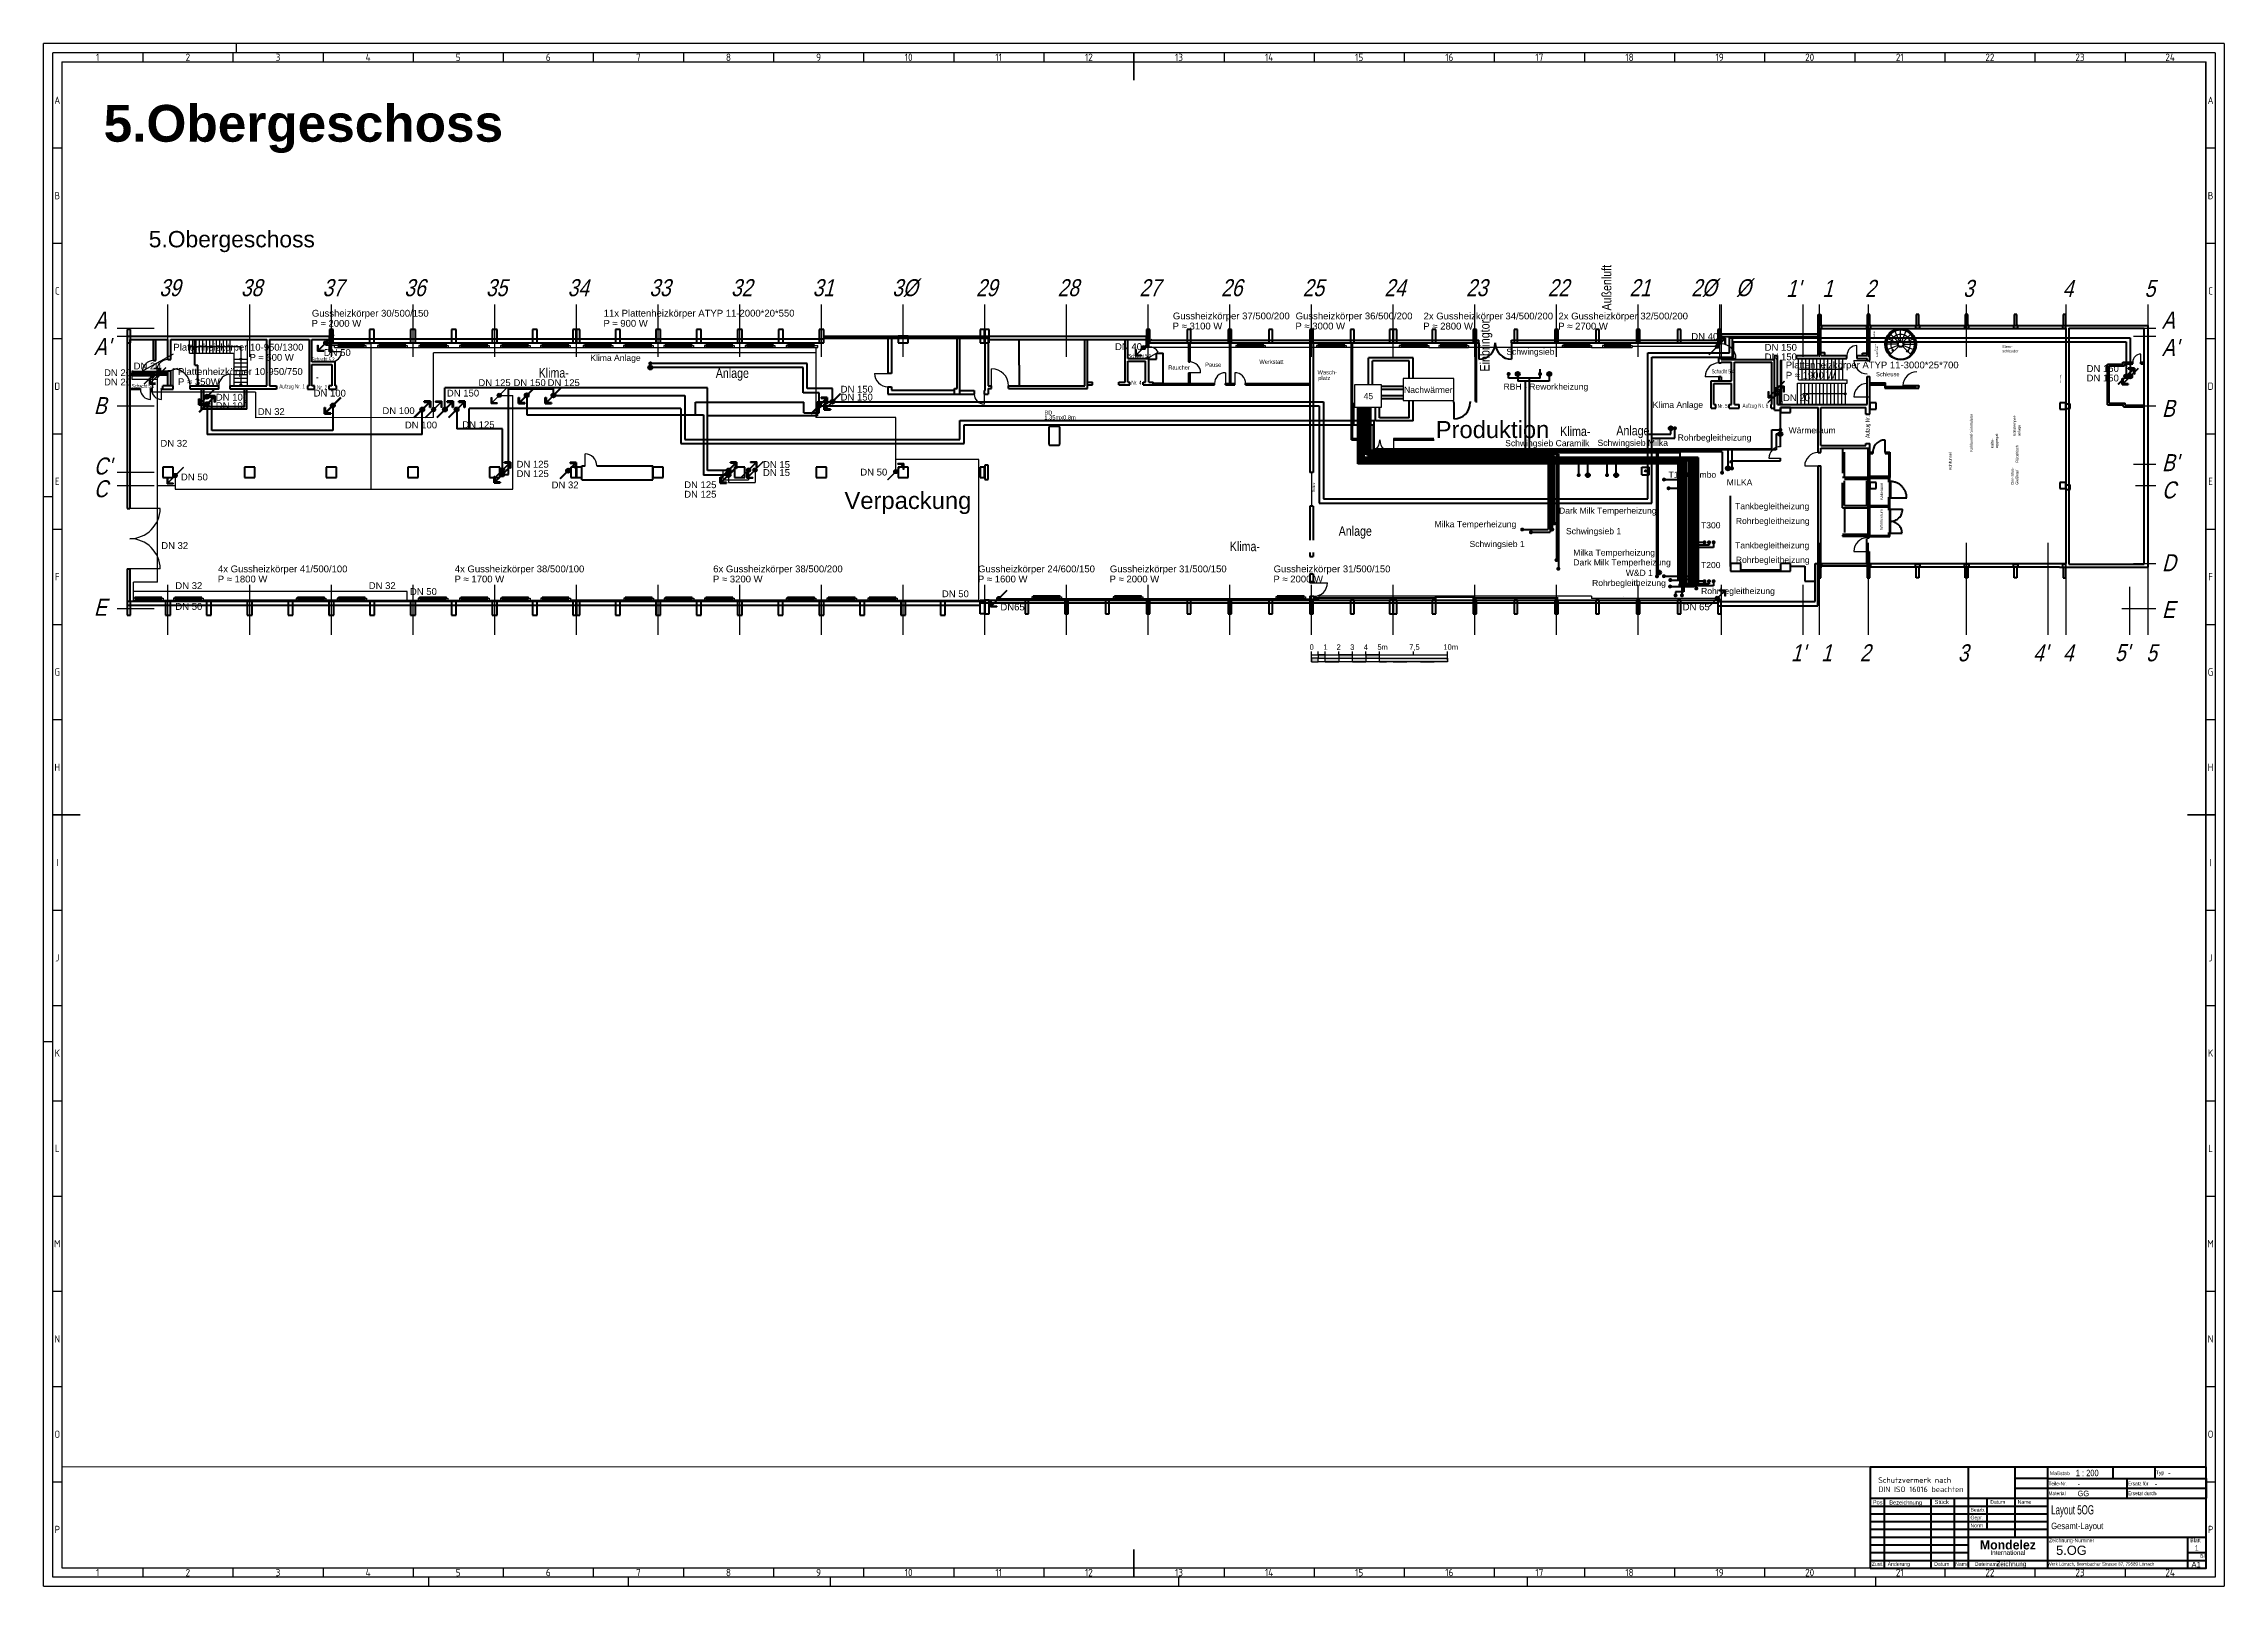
# Paper-space layout '5.OG-200_A1' of a CAD drawing. Header units: millimetres. Extents: x -4 to 1183, y -4 to 835.
# The model-space entities are those that its viewports show. They can reach past a viewport. Long polylines and large blocks are cut down to what shows.
import ezdxf
from ezdxf.enums import TextEntityAlignment as Align

# ---------------------------------------------------------------- set-up
doc = ezdxf.new("R2010")
doc.units = ezdxf.units.MM
for name, pattern in [('ACAD_ISO10W100', [18, 12, -3, 0, -3]), ('DOT', [0.25, 0, -0.25]), ('PHANTOM2', [31.75, 15.875, -3.175, 3.175, -3.175, 3.175, -3.175])]:
    doc.linetypes.add(name, pattern=pattern)
for name, color, linetype, lineweight in [('A03_Türen', 253, 'Continuous', 25), ('A0_Grundriß', 7, 'Continuous', 40), ('AM_BOR', 7, 'Continuous', 50), ('Heiz Wasser +35 Prozess R', 30, 'Continuous', 40), ('Heiz Wasser +45 Prozess V', 1, 'Continuous', 40), ('Heiz Wasser +50 -Heizkörper Rücklauff', 241, 'Continuous', 30), ('Heiz Wasser +60 -Heizkörper Vorlauf', 6, 'Continuous', 30), ('Heiz Wasser +70 Klima R (luftung)', 242, 'Continuous', 40), ('Heiz Wasser +70 Prozess R', 242, 'Continuous', 40), ('Heiz Wasser +90 Klima V (luftung)', 22, 'Continuous', 40), ('Heiz Wasser +90 Prozess V', 41, 'Continuous', 40), ('Heiz Wasser blind', 7, 'Continuous', 40), ('Legend', 7, 'Continuous', 30), ('Maßstab', 7, 'Continuous', 25)]:
    doc.layers.add(name, color=color, linetype=linetype, lineweight=lineweight)
for name, color, linetype in [('A04_Treppen', 3, 'Continuous'), ('A06_Text', 7, 'Continuous'), ('A06_Text  -Belegung-', 253, 'Continuous'), ('A07_Achslinien', 253, 'ACAD_ISO10W100'), ('RAHM2', 7, 'Continuous'), ('RAHM3', 5, 'Continuous'), ('Temperatur- Steuerung', 7, 'Continuous')]:
    doc.layers.add(name, color=color, linetype=linetype)
doc.layers.add('AM_Views', color=1, linetype='Continuous', lineweight=25, plot=False)
doc.styles.add('ACDINTS', font='isocp.shx', dxfattribs={"height": 1})
doc.styles.add('ad_text', font='arial.ttf', dxfattribs={"height": 100})
doc.styles.add('ARIAL', font='arial.ttf')
doc.styles.add('PLOTTEXT', font='arial.ttf')
doc.styles.get("Standard").update_dxf_attribs({"font": 'arial.ttf'})

psp = doc.layouts.new('5.OG-200_A1')

# ---------------------------------------------------------------- texts
at = {"layer": 'Legend', "insert": (-11.2, 801.6), "char_height": 20, "attachment_point": 1}
psp.add_mtext_dynamic_manual_height_columns('\\pi-60,l100,t100;{\\fArial|b1|i0|c238|p34;5.Obergeschoss}', width=307.275, gutter_width=69.2, heights=[23.4], dxfattribs=at)

msp = doc.modelspace()

# ---------------------------------------------------------------- texts
at = {"layer": 'A03_Türen', "style": 'ARIAL'}
msp.add_text('Rolltor', height=180, rotation=90, dxfattribs=at).set_placement((108597, 76852))
at = {"layer": 'A06_Text', "lineweight": 25}
for s, height, p in [('5.Obergeschoss', 1200, (22916, 94849)), ('Werkstatt', 300, (104501, 86289)), ('Raucher', 300, (97812, 85873)), ('Pause', 300, (100518, 86073)), ('Schleuse', 300, (149803, 85379)), ('1,35mx0,8m', 300, (88708, 82200)), ('BD', 300, (88708, 82556)), ('Produktion', 1250, (117453, 80841)), ('Verpackung', 1250, (74024, 75632, -361049))]:
    msp.add_text(s, height=height, dxfattribs=at).set_placement(p)
at = {"layer": 'A06_Text'}
for s, width, p in [('Schacht 5.2', 0.6, (34907, 86466)), ('Schacht 5.3', 0.6, (94882, 86718)), ('Nr. 4', 0.65, (95100, 84755)), ('Schacht 5.4', 0.6, (137723, 85586)), ('Schacht 5.1', 0.6, (21672, 84512)), ('Aufzug Nr. 1', 0.65, (32507, 84481)), ('Nr. 2', 0.65, (35281, 84404)), ('Nr. 5', 0.65, (138160, 83045)), ('Aufzug Nr. 6', 0.65, (139989, 83069))]:
    msp.add_text(s, height=300, dxfattribs=dict(at, width=width)).set_placement(p)
for s, p in [('45', (112160, 83694)), ('Nachwärmer', (115128, 84156)), ('T100 Jumbo', (134562, 77923)), ('T300', (136943, 74209)), ('T200', (136943, 71288))]:
    msp.add_text(s, height=450, dxfattribs=at).set_placement(p)
at = {"layer": 'A06_Text', "lineweight": 25, "width": 0.65}
msp.add_text('Aufzug Nr. 7', height=300, rotation=90, dxfattribs=at).set_placement((149321, 80847))
at = {"layer": 'A06_Text  -Belegung-', "ltscale": 0.1, "width": 0.8}
for s, p in [('Außenluft', (130359, 90206)), ('Einbringtor', (121409, 85736))]:
    msp.add_text(s, height=700, rotation=90, dxfattribs=at).set_placement(p)
at = {"layer": 'A06_Text  -Belegung-', "style": 'ad_text'}
for s, p in [('Waschen', (149712, 88101)), ('Trocknen', (149803, 87258)), ('Desinfektion', (149933, 86812))]:
    msp.add_text(s, height=100, rotation=90, dxfattribs=at).set_placement(p)
at = {"layer": 'A06_Text  -Belegung-', "color": 252, "linetype": 'Continuous', "true_color": 0x939598}
for s, p in [('schleuder', (159074, 87131)), ('Stern-', (159070, 87458))]:
    msp.add_text(s, height=196.2, dxfattribs=at).set_placement(p)
at = {"layer": 'A06_Text  -Belegung-', "color": 252, "ltscale": 0.1, "true_color": 0x939598, "width": 0.8}
for s, p in [('Klima-', (51559, 85283, 0)), ('Anlage', (64569, 85260)), ('Klima-', (126601, 80986, 0)), ('Anlage', (110329, 73661)), ('Klima-', (102327, 72533))]:
    msp.add_text(s, height=700, dxfattribs=at).set_placement(p)
at = {"layer": 'A06_Text  -Belegung-', "lineweight": 25}
for s, p in [('Wasch-', (108776, 85515)), ('platz', (108827, 85096))]:
    msp.add_text(s, height=300, dxfattribs=at).set_placement(p)
at = {"layer": 'A06_Text  -Belegung-', "color": 252, "true_color": 0x939598, "style": 'ad_text'}
msp.add_text('Waschen', height=100, rotation=270, dxfattribs=at).set_placement((163316, 85491))
at = {"layer": 'A06_Text  -Belegung-', "ltscale": 0.1, "width": 0.8}
msp.add_text('Anlage', height=700, dxfattribs=at).set_placement((130723, 81040))
at = {"layer": 'A06_Text  -Belegung-', "color": 252, "linetype": 'Continuous', "true_color": 0x939598}
for s, height, p in [('Kühltunnel-Simmulator', 196.19, (156890, 79845)), ('Kaltstempel-', 196.19, (160068, 80988)), ('anlage', 196.2, (160395, 80998)), ('Kälte-', 196.2, (158430, 80080)), ('aggregat', 196.2, (158757, 80090)), ('Rütteltisch', 196.19, (160254, 79038)), ('Kühltunnel', 196.2, (155346, 78491)), ('One-Shot-', 196.2, (159917, 77409)), ('Gießkopf', 196.2, (160247, 77408))]:
    msp.add_text(s, height=height, rotation=90, dxfattribs=at).set_placement(p)
at = {"layer": 'A06_Text  -Belegung-', "linetype": 'Continuous'}
for s, p in [('Kälteraum', (150301, 76299)), ('Wärmeraum', (150295, 74095))]:
    msp.add_text(s, height=196.2, rotation=90, dxfattribs=at).set_placement(p)
at = {"layer": 'A07_Achslinien', "color": 7, "linetype": 'Continuous', "oblique": 15, "width": 0.8}
for s, p in [('39', (24463, 91259)), ('38', (30462, 91258)), ('37', (36463, 91258)), ('36', (42463, 91258)), ('35', (48462, 91258)), ('34', (54462, 91258)), ('33', (60463, 91258)), ('32', (66463, 91258)), ('31', (72464, 91258)), ('3%%c', (78462, 91258)), ('29', (84464, 91258)), ('28', (90462, 91258)), ('27', (96463, 91258)), ('26', (102463, 91258)), ('25', (108462, 91258)), ('24', (114462, 91258)), ('23', (120463, 91258)), ('22', (126463, 91258)), ('21', (132464, 91258)), ('2%%c', (137157, 91258)), ('%%c', (140060, 91258)), ("1'", (143719, 91206)), ('1', (146245, 91208)), ('2', (149383, 91206)), ('3', (156583, 91206)), ('4', (163892, 91206)), ('5', (169913, 91206)), ('A', (19354, 88883)), ('A', (171269, 88883)), ("A'", (19486, 86928)), ("A'", (171401, 86873)), ('B', (19349, 82598)), ('B', (171269, 82394)), ("C'", (19521, 78159)), ("B'", (171402, 78408)), ('C', (19392, 76491)), ('C', (171307, 76405)), ('D', (171307, 71054)), ('E', (19354, 67787)), ('E', (171269, 67622))]:
    msp.add_text(s, height=1250, dxfattribs=at).set_placement(p, align=Align.CENTER)
for s, p in [("1'", (143547, 64443)), ('1', (145769, 64443)), ('2', (148604, 64443)), ('3', (155804, 64443)), ("4'", (161333, 64430)), ('4', (163517, 64443)), ("5'", (167343, 64462)), ('5', (169644, 64443))]:
    msp.add_text(s, height=1250, dxfattribs=at).set_placement(p)
at = {"layer": 'Heiz Wasser +35 Prozess R'}
for s, p in [('RBH - Reworkheizung', (122441, 84393)), ('Rohrbegleitheizung', (135230, 80653)), ('Schwingsieb 1', (127024, 73778, 0)), ('Milka Temperheizung ', (127554, 72203, 0)), ('Rohrbegleitheizung', (139503, 71669)), ('Dark Milk Temperheizung', (127563, 71481))]:
    msp.add_text(s, height=450, dxfattribs=at).set_placement(p)
at = {"layer": 'Heiz Wasser +45 Prozess V'}
for s, p in [('Klima Anlage', (55349, 86504)), ('Schwingsieb', (122644, 86958)), ('Schwingsieb Caramilk', (122558, 80240)), ('Schwingsieb Milka', (129343, 80265)), ('Dark Milk Temperheizung', (126516, 75281)), ('Tankbegleitheizung', (139445, 75611)), ('Milka Temperheizung', (117365, 74289)), ('Rohrbegleitheizung', (139503, 74527)), ('Schwingsieb 1', (119937, 72836, 0)), ('Tankbegleitheizung', (139445, 72735)), ('Rohrbegleitheizung', (128943, 69975)), ('Rohrbegleitheizung', (136950, 69381))]:
    msp.add_text(s, height=450, dxfattribs=at).set_placement(p)
at = {"layer": 'Heiz Wasser +50 -Heizkörper Rücklauff'}
for s, p in [('DN 20', (19635, 84707)), ('DN 100', (41730, 81549)), ('DN 15', (68042, 78057))]:
    msp.add_text(s, height=500, dxfattribs=at).set_placement(p)
at = {"layer": 'Heiz Wasser +50 -Heizkörper Rücklauff', "char_height": 500, "attachment_point": 1}
for s, width, heights, insert in [('DN 40', 10440.86, [1203], (93899, 87805)), ('DN 32', 7857.67, [1461], (30928, 83034)), ('DN 50', 10440.86, [1203], (75187, 78588)), ('DN65', 7857.67, [1461], (85479, 68681))]:
    msp.add_mtext_dynamic_manual_height_columns(s, width=width, gutter_width=12.5, heights=heights, dxfattribs=dict(at, insert=insert))
at = {"layer": 'Heiz Wasser +60 -Heizkörper Vorlauf'}
for s, p in [('Gussheizkörper 30/500/150', (34897, 89757)), ('11x Plattenheizkörper ATYP 11-2000*20*550 ', (56337, 89762)), ('Gussheizkörper 37/500/200', (98149, 89559)), ('Gussheizkörper 36/500/200', (107166, 89559)), ('2x Gussheizkörper 34/500/200', (116564, 89553, 0)), ('2x Gussheizkörper 32/500/200', (126472, 89552, 0)), ('P ≈ 2000 W', (34880, 89013)), ('P ≈ 900 W', (56320, 89018)), ('P ≈ 3100 W', (98133, 88815)), ('P ≈ 3000 W', (107149, 88815)), ('P ≈ 2800 W', (116547, 88810, 0)), ('P ≈ 2700 W', (126455, 88809, 0)), ('DN 50', (35777, 86870)), ('DN 20', (19635, 85390)), ('DN 125', (47134, 84658)), ('DN 15', (68041, 78644)), ('4x Gussheizkörper 41/500/100', (28002, 70980)), ('P ≈ 1800 W', (27986, 70236)), ('4x Gussheizkörper 38/500/100', (45399, 70980)), ('P ≈ 1700 W', (45382, 70236)), ('6x Gussheizkörper 38/500/200', (64382, 70980)), ('P ≈ 3200 W', (64365, 70236)), ('Gussheizkörper 24/600/150', (83842, 70980)), ('P ≈ 1600 W', (83825, 70236)), ('Gussheizkörper 31/500/150', (93516, 70980)), ('P ≈ 2000 W', (93500, 70236)), ('Gussheizkörper 31/500/150', (105549, 70980)), ('P ≈ 2000 W', (105532, 70236))]:
    msp.add_text(s, height=500, dxfattribs=at).set_placement(p)
at = {"layer": 'Heiz Wasser +60 -Heizkörper Vorlauf', "char_height": 500, "attachment_point": 1}
for s, width, heights, insert in [('DN 40', 10440.86, [1203], (136232, 88553)), ('Plattenheizkörper 10-950/1300', 10440.86, [1203], (24726, 87764)), ('DN 20', 7857.67, [1461], (21808, 86385)), ('Plattenheizkörper 10-950/750', 10440.86, [1203], (25066, 85976)), ('P ≈ 350W', 10440.86, [1203], (25066, 85226)), ('Plattenheizkörper ATYP 11-3000*25*700', 13689.11, [1105], (143171, 86457)), ('P ≈ 1900 W', 10440.86, [1203], (143171, 85707)), ('DN 20', 10440.86, [1203], (142968, 84050)), ('DN 32', 7857.67, [1461], (23774, 80704)), ('DN 50', 10440.86, [1203], (25280, 78230)), ('DN 32', 7857.67, [1461], (23833, 73195)), ('DN 32', 7857.67, [1461], (24871, 70254)), ('DN 32', 7857.67, [1461], (39078, 70254)), ('DN 50', 7857.67, [1461], (42102, 69816)), ('DN 50', 7857.67, [1461], (81180, 69651)), ('DN 50', 7857.67, [1461], (24871, 68721)), ('DN 65', 7857.67, [1461], (135598, 68691))]:
    msp.add_mtext_dynamic_manual_height_columns(s, width=width, gutter_width=12.5, heights=heights, dxfattribs=dict(at, insert=insert))
at = {"layer": 'Heiz Wasser +60 -Heizkörper Vorlauf'}
note = msp.add_mtext_dynamic_manual_height_columns('P ≈ 500 W\\P', width=5580.45, gutter_width=12.5, heights=[496, 0], dxfattribs=dict(at, insert=(24726, 87014), char_height=500, attachment_point=1))
at = {"layer": 'Heiz Wasser +70 Klima R (luftung)'}
msp.add_text('DN 150', height=500, dxfattribs=at).set_placement((44818, 83890))
at = {"layer": 'Heiz Wasser +70 Prozess R'}
for s, p in [('DN 150', (73745, 84180)), ('DN 100', (40083, 82599)), ('DN 125', (45952, 81574))]:
    msp.add_text(s, height=500, dxfattribs=at).set_placement(p)
at = {"layer": 'Heiz Wasser +70 Prozess R', "char_height": 500, "attachment_point": 1}
for s, insert in [('DN 150', (141620, 87750)), ('DN 150', (165268, 85500)), ('DN 100', (27845, 83472)), ('DN 125', (49935, 79170)), ('DN 125', (62250, 77660))]:
    msp.add_mtext_dynamic_manual_height_columns(s, width=10440.86, gutter_width=12.5, heights=[1203], dxfattribs=dict(at, insert=insert))
at = {"layer": 'Heiz Wasser +90 Klima V (luftung)'}
for s, height, p in [('DN 150', 500, (49712, 84658)), ('Klima Anlage', 450, (133391, 83056))]:
    msp.add_text(s, height=height, dxfattribs=at).set_placement(p)
at = {"layer": 'Heiz Wasser +90 Klima V (luftung)', "insert": (62250, 76964), "char_height": 500, "attachment_point": 1}
msp.add_mtext_dynamic_manual_height_columns('DN 125', width=10440.86, gutter_width=12.5, heights=[1203], dxfattribs=at)
at = {"layer": 'Heiz Wasser +90 Prozess V'}
for s, height, p in [('DN 125', 500, (52213, 84658)), ('DN 100', 500, (35030, 83887)), ('DN 150', 500, (73739, 83593)), ('Wärmeraum', 450, (143376, 81185)), ('MILKA', 450, (138830, 77360)), ('W&D 1', 450, (131417, 70717, 0))]:
    msp.add_text(s, height=height, dxfattribs=at).set_placement(p)
at = {"layer": 'Heiz Wasser +90 Prozess V', "char_height": 500, "attachment_point": 1}
for s, insert in [('DN 150', (141620, 87054)), ('DN 150', (165268, 86196)), ('DN 100', (27845, 84090)), ('DN 125', (49935, 78474))]:
    msp.add_mtext_dynamic_manual_height_columns(s, width=10440.86, gutter_width=12.5, heights=[1203], dxfattribs=dict(at, insert=insert))
at = {"layer": 'Heiz Wasser blind', "insert": (52510, 77649), "char_height": 500, "attachment_point": 1}
msp.add_mtext_dynamic_manual_height_columns('DN 32', width=10440.86, gutter_width=12.5, heights=[1203], dxfattribs=at)
at = {"layer": 'Maßstab', "ltscale": 0.039687}
for s, p in [('0', (108188, 65286)), ('1', (109205, 65286)), ('2', (110168, 65285)), ('3', (111171, 65285)), ('4', (112168, 65285)), ('5', (113172, 65286)), ('7,5', (115502, 65286)), ('10  ', (118012, 65286)), ('m', (113463, 65286)), ('m', (118632, 65286))]:
    msp.add_text(s, height=400, dxfattribs=at).set_placement(p)

# ---------------------------------------------------------------- blocks, each defined once
blk = doc.blocks.new('DIN_A0')
for p, q in [((5, 5), (5, 836)), ((1184, 836), (5, 836)), ((1184, 836), (1184, 5)), ((1184, 5), (5, 5))]:
    blk.add_line(p, q)
at = {"layer": 'AM_BOR', "color": 1, "lineweight": 25}
for p, q in [((0, 0), (0, 841)), ((1189, 841), (0, 841)), ((54.125, 836), (54.125, 831)), ((103.25, 836), (103.25, 831)), ((105, 841), (105, 836)), ((152.375, 836), (152.375, 831)), ((201.5, 836), (201.5, 831)), ((250.625, 836), (250.625, 831)), ((299.75, 836), (299.75, 831)), ((348.875, 836), (348.875, 831)), ((398, 836), (398, 831)), ((447.125, 836), (447.125, 831)), ((496.25, 836), (496.25, 831)), ((545.375, 836), (545.375, 831)), ((643.625, 836), (643.625, 831)), ((692.75, 836), (692.75, 831)), ((741.875, 836), (741.875, 831)), ((791, 836), (791, 831)), ((840.125, 836), (840.125, 831)), ((889.25, 836), (889.25, 831)), ((938.375, 836), (938.375, 831)), ((987.5, 836), (987.5, 831)), ((1036.625, 836), (1036.625, 831)), ((1085.75, 836), (1085.75, 831)), ((1134.875, 836), (1134.875, 831)), ((1189, 841), (1189, 0)), ((10, 831), (10, 10)), ((10, 831), (1179, 831)), ((1179, 10), (1179, 831)), ((5, 784.0625), (10, 784.0625)), ((1179, 784.0625), (1184, 784.0625)), ((5, 732.125), (10, 732.125)), ((1179, 732.125), (1184, 732.125)), ((5, 680.1875), (10, 680.1875)), ((1179, 680.1875), (1184, 680.1875)), ((5, 628.25), (10, 628.25)), ((1179, 628.25), (1184, 628.25)), ((0, 594), (5, 594)), ((5, 576.3125), (10, 576.3125)), ((1179, 576.3125), (1184, 576.3125)), ((5, 524.375), (10, 524.375)), ((1179, 524.375), (1184, 524.375)), ((5, 472.4375), (10, 472.4375)), ((1179, 472.4375), (1184, 472.4375)), ((5, 368.5625), (10, 368.5625)), ((1179, 368.5625), (1184, 368.5625)), ((5, 316.625), (10, 316.625)), ((1179, 316.625), (1184, 316.625)), ((0, 297), (5, 297)), ((5, 264.6875), (10, 264.6875)), ((1179, 264.6875), (1184, 264.6875)), ((5, 212.75), (10, 212.75)), ((1179, 212.75), (1184, 212.75)), ((5, 160.8125), (10, 160.8125)), ((1179, 160.8125), (1184, 160.8125)), ((5, 108.875), (10, 108.875)), ((1179, 108.875), (1184, 108.875)), ((5, 56.9375), (10, 56.9375)), ((1179, 56.9375), (1184, 56.9375)), ((0, 0), (1189, 0)), ((10, 10), (1179, 10)), ((54.125, 10), (54.125, 5)), ((103.25, 10), (103.25, 5)), ((152.375, 10), (152.375, 5)), ((201.5, 10), (201.5, 5)), ((210, 0), (210, 5)), ((250.625, 10), (250.625, 5)), ((299.75, 10), (299.75, 5)), ((319, 0), (319, 5)), ((348.875, 10), (348.875, 5)), ((398, 10), (398, 5)), ((429, 0), (429, 5)), ((447.125, 10), (447.125, 5)), ((496.25, 10), (496.25, 5)), ((545.375, 10), (545.375, 5)), ((619, 0), (619, 5)), ((643.625, 10), (643.625, 5)), ((692.75, 10), (692.75, 5)), ((741.875, 10), (741.875, 5)), ((791, 10), (791, 5)), ((809, 0), (809, 5)), ((840.125, 10), (840.125, 5)), ((889.25, 10), (889.25, 5)), ((938.375, 10), (938.375, 5)), ((987.5, 10), (987.5, 5)), ((999, 0), (999, 5)), ((1036.625, 10), (1036.625, 5)), ((1085.75, 10), (1085.75, 5)), ((1134.875, 10), (1134.875, 5))]:
    blk.add_line(p, q, dxfattribs=at)
at = {"layer": 'AM_BOR', "color": 2, "lineweight": 35}
for p, q in [((594.5, 836), (594.5, 821)), ((5, 420.5), (20, 420.5)), ((1184, 420.5), (1169, 420.5)), ((594.5, 5), (594.5, 20))]:
    blk.add_line(p, q, dxfattribs=at)
at = {"layer": 'AM_BOR', "color": 1, "lineweight": 25, "style": 'ACDINTS'}
for s, p in [('1', (29.5625, 833.5)), ('2', (78.6875, 833.5)), ('3', (127.8125, 833.5)), ('4', (176.9375, 833.5)), ('5', (226.0625, 833.5)), ('6', (275.1875, 833.5)), ('7', (324.3125, 833.5)), ('8', (373.4375, 833.5)), ('9', (422.5625, 833.5)), ('10', (471.6875, 833.5)), ('11', (520.8125, 833.5)), ('12', (569.9375, 833.5)), ('13', (619.0625, 833.5)), ('14', (668.1875, 833.5)), ('15', (717.3125, 833.5)), ('16', (766.4375, 833.5)), ('17', (815.5625, 833.5)), ('18', (864.6875, 833.5)), ('19', (913.8125, 833.5)), ('20', (962.9375, 833.5)), ('21', (1012.0625, 833.5)), ('22', (1061.1875, 833.5)), ('23', (1110.3125, 833.5)), ('24', (1159.4375, 833.5)), ('A', (7.5, 810.03125)), ('A', (1181.5, 810.03125)), ('B', (7.5, 758.09375)), ('B', (1181.5, 758.09375)), ('C', (7.5, 706.15625)), ('C', (1181.5, 706.15625)), ('D', (7.5, 654.21875)), ('D', (1181.5, 654.21875)), ('E', (7.5, 602.28125)), ('E', (1181.5, 602.28125)), ('F', (7.5, 550.34375)), ('F', (1181.5, 550.34375)), ('G', (7.5, 498.40625)), ('G', (1181.5, 498.40625)), ('H', (7.5, 446.46875)), ('H', (1181.5, 446.46875)), ('I', (7.5, 394.53125)), ('I', (1181.5, 394.53125)), ('J', (7.5, 342.59375)), ('J', (1181.5, 342.59375)), ('K', (7.5, 290.65625)), ('K', (1181.5, 290.65625)), ('L', (7.5, 238.71875)), ('L', (1181.5, 238.71875)), ('M', (7.5, 186.78125)), ('M', (1181.5, 186.78125)), ('N', (7.5, 134.84375)), ('N', (1181.5, 134.84375)), ('O', (7.5, 82.90625)), ('O', (1181.5, 82.90625)), ('P', (7.5, 30.96875)), ('P', (1181.5, 30.96875)), ('1', (29.5625, 7.5)), ('2', (78.6875, 7.5)), ('3', (127.8125, 7.5)), ('4', (176.9375, 7.5)), ('5', (226.0625, 7.5)), ('6', (275.1875, 7.5)), ('7', (324.3125, 7.5)), ('8', (373.4375, 7.5)), ('9', (422.5625, 7.5)), ('10', (471.6875, 7.5)), ('11', (520.8125, 7.5)), ('12', (569.9375, 7.5)), ('13', (619.0625, 7.5)), ('14', (668.1875, 7.5)), ('15', (717.3125, 7.5)), ('16', (766.4375, 7.5)), ('17', (815.5625, 7.5)), ('18', (864.6875, 7.5)), ('19', (913.8125, 7.5)), ('20', (962.9375, 7.5)), ('21', (1012.0625, 7.5)), ('22', (1061.1875, 7.5)), ('23', (1110.3125, 7.5)), ('24', (1159.4375, 7.5))]:
    blk.add_text(s, height=4, dxfattribs=at).set_placement(p, align=Align.MIDDLE_CENTER)
blk = doc.blocks.new('WZ-TITLE')
at = {"layer": 'AM_BOR'}
for p, q in [((-129.5, 55), (-129.5, 21.1)), ((-104.1, 55), (-104.1, 16.9)), ((-86.4, 48.7), (-104.1, 48.7)), ((-86.4, 55), (-86.4, 0)), ((-86.4, 48.7), (0, 48.7)), ((-50.8, 55), (-50.8, 48.7)), ((-43.2, 48.7), (-43.2, 38.1)), ((-27.9, 55), (-27.9, 48.7)), ((0, 48.7), (0, 38.1)), ((-182.9, 38.1), (0, 38.1)), ((-175.3, 38.1), (-175.3, 0)), ((-149.9, 38.1), (-149.9, 0)), ((-137.2, 38.1), (-137.2, 0)), ((-119.4, 38.1), (-119.4, 21.1)), ((0, 43.4), (-104.1, 43.4)), ((-182.9, 33.8), (-86.4, 33.8)), ((-182.9, 29.6), (-86.4, 29.6)), ((-182.9, 25.4), (-86.4, 25.4)), ((-182.9, 21.1), (-129.5, 21.1)), ((-182.9, 16.9), (-129.5, 16.9)), ((-182.9, 12.7), (-129.5, 12.7)), ((-129.5, 21.1), (-86.4, 21.1)), ((-129.5, 21.1), (-129.5, 0)), ((-129.5, 16.9), (0, 16.9)), ((-10.2, 16.9), (-10.2, 0)), ((-182.9, 8.5), (-129.5, 8.5)), ((-182.9, 4.2), (0, 4.2)), ((-86.4, 4.2), (-10.2, 4.2)), ((-10.2, 8.5), (0, 8.5))]:
    blk.add_line(p, q, dxfattribs=at)
blk.add_lwpolyline([(-182.9, 0), (0, 0), (0, 55), (-182.9, 55)], close=True, dxfattribs=at)
at = {"insert": (-178.5, 49.4), "char_height": 3.002, "attachment_point": 1}
blk.add_mtext_dynamic_manual_height_columns('{\\fISOCPEUR|b0|i0|c0|p34;Schutzvermerk nach \\PDIN ISO 16016 beachten}', width=47.141, gutter_width=12.5, heights=[0], dxfattribs=at)
at = {"layer": 'AM_BOR', "insert": (-129.5, 9.7), "char_height": 2.502, "attachment_point": 1}
blk.add_mtext_dynamic_manual_height_columns('\\pi12.05558;{\\fTraditional Arabic|b0|i0|c0|p18;\\C202;International}', width=43.15, gutter_width=12.5, heights=[0], dxfattribs=at)
at = {"layer": 'RAHM2'}
for s, p in [('Zust.', (-178.9, 1.2)), ('Änderung', (-167.3, 1.2)), ('Datum', (-143.9, 1.2))]:
    blk.add_text(s, height=2, dxfattribs=at).set_placement(p, align=Align.CENTER)
blk.add_text('Name', height=2, dxfattribs=at).set_placement((-136.6, 1.2))
for tag, p, height, width in [('GEN-TITLE-SCA{5.42}', (-71, 50), 3.5, 0.8), ('MASCHTYP', (-20.8, 50), 3.5, 0.9), ('TEILNR1', (-70, 44.4), 3, 0.8), ('MATERIAL', (-70, 39.1), 3, 0.8), ('ERSATZ', (-27.9, 44.4), 3, 0.8), ('ERSETZT', (-27.9, 39.1), 3, 0.8), ('GEN-TITLE-NAME{5}', (-104, 30.4), 2.5, 0.85), ('PRUEFNAME', (-103.9, 26.3), 2.5, 0.85), ('BENENN2', (-84.4, 21.2), 3.5, 0.85), ('BENENN1', (-84.4, 29.2), 5, 0.62), ('ZU3', (-182.2, 13.9), 2, 0.85), ('Bezeich', (-174.6, 13.9), 2, 0.85), ('Pos', (-136.5, 13.9), 2, 0.85), ('ZU2', (-182.2, 9.7), 2, 0.85), ('ZU1', (-182.2, 5.4), 2, 0.85), ('AEND1', (-174.6, 5.4), 2, 0.85), ('Bezeich2', (-174.6, 9.7), 2, 0.85), ('AE-NA2', (-136.5, 9.7), 2, 0.85), ('AE-NA1', (-136.5, 5.4), 2, 0.85), ('GEN-TITLE-DWG{8.92}', (-114.2, 0.9), 2.5, 0.8)]:
    blk.add_attdef(tag, p, '', height=height, dxfattribs=dict(at, width=width))
at = {"layer": 'RAHM2', "width": 0.95}
for tag, p in [('GEN-TITLE-DAT{5.44}', (-112.3, 31.6)), ('PRUEFDATUM', (-111.8, 27.5))]:
    blk.add_attdef(tag, text='', height=2.5, dxfattribs=at).set_placement(p, align=Align.MIDDLE_CENTER)
at = {"layer": 'RAHM2'}
for tag, p, height in [('STUCK', (-147.8, 13.9), 2), ('ZEICHNUNG-NR', (-81.6, 7.1), 5), ('STUCK', (-147.8, 9.7), 2), ('DATUM1', (-147.8, 5.4), 2)]:
    blk.add_attdef(tag, p, '', height=height, dxfattribs=at)
at = {"layer": 'RAHM2', "width": 0.8}
blk.add_attdef('BLATTNR', text='', height=3, dxfattribs=at).set_placement((-5.1, 9.4), align=Align.CENTER)
at = {"layer": 'RAHM2'}
blk.add_attdef('GEN-TITLE-PLOT{2.94}', text='', height=3, dxfattribs=at).set_placement((-5.4, 0.4), align=Align.CENTER)
at = {"layer": 'RAHM3'}
for s, p in [('Maßstab', (-85.1, 50.6)), ('Typ', (-27.4, 51)), ('Gepr.', (-128.3, 26.5)), ('Bearb.', (-128.3, 30.7)), ('Norm', (-128.3, 22.2)), ('Zeichnung-Nummer', (-85.6, 14.1))]:
    blk.add_text(s, height=2, dxfattribs=at).set_placement(p)
at = {"layer": 'RAHM3', "width": 0.983632}
blk.add_text('Datum', height=2, dxfattribs=at).set_placement((-113.4, 35), align=Align.CENTER)
at = {"layer": 'RAHM3'}
blk.add_text('Name', height=2, dxfattribs=at).set_placement((-95.1, 35), align=Align.RIGHT)
for s, width, p in [('Teile-Nr.', 0.75, (-85.8, 45)), ('Material', 0.75, (-85.8, 39.7)), ('Ersatz für', 0.75, (-42.6, 45)), ('Ersetzt durch', 0.75, (-42.6, 39.7)), ('Dateiname', 0.8, (-125.9, 1.2))]:
    blk.add_text(s, height=2, dxfattribs=dict(at, width=width)).set_placement(p)
for s, p in [('Blatt', (-5.8, 14.1)), ('Bl', (-2, 5.6))]:
    blk.add_text(s, height=2, dxfattribs=at).set_placement(p, align=Align.CENTER)
at = {"layer": 'RAHM3', "attachment_point": 1}
for s, insert, char_height, width in [('Pos', (-181.5, 36.9), 2.21, 5.929), ('Bezeichnung', (-172.5, 36.8), 2.208, 16.782), ('Stück', (-147.8, 37.1), 2.21, 9.162)]:
    blk.add_mtext(s, dxfattribs=dict(at, insert=insert, char_height=char_height, width=width))
at = {"layer": 'RAHM3', "insert": (-86.4, 3.1), "char_height": 1.751, "attachment_point": 1}
blk.add_mtext_dynamic_manual_height_columns('{\\f@Dotum|b0|i0|c0|p34;Werk Lörrach, Brombacher Strasse 37, 79589 Lörrach}', width=76.147, gutter_width=12.5, heights=[2.44], dxfattribs=at)
at = {"layer": 'Temperatur- Steuerung', "insert": (-107.9, 12.6), "char_height": 4.375, "width": 43.128, "attachment_point": 5, "style": 'PLOTTEXT'}
blk.add_mtext('{\\fTraditional Arabic|b1|i0|c0|p18;\\H1.1437x;\\C202;Mondelez}', dxfattribs=at)

# ---------------------------------------------------------------- hatches: boundary and pattern name
at = {"layer": 'Heiz Wasser +35 Prozess R'}
h = msp.add_hatch(color=256, dxfattribs=at)
h.dxf.hatch_style = 1
h.paths.add_polyline_path([(122662, 85546, 0.1989124), (122706, 85440), (122918, 85652, 0.6681786)])
h.paths.add_polyline_path([(122706, 85440, 0.6681786), (122962, 85546, 0.1989124), (122918, 85652)])
h = msp.add_hatch(color=256, dxfattribs=at)
h.dxf.hatch_style = 1
h.paths.add_polyline_path([(124973, 85546, 0.1989124), (125017, 85440), (125229, 85652, 0.6681786)])
h.paths.add_polyline_path([(125017, 85440, 0.6681786), (125273, 85546, 0.1989124), (125229, 85652)])
h = msp.add_hatch(color=256, dxfattribs=at)
h.dxf.hatch_style = 1
h.paths.add_polyline_path([(127810, 78116, 0.1989124), (127854, 78010), (128066, 78222, 0.6681786)])
h.paths.add_polyline_path([(127854, 78010, 0.6681786), (128110, 78116, 0.1989124), (128066, 78222)])
h = msp.add_hatch(color=256, dxfattribs=at)
h.dxf.hatch_style = 1
h.paths.add_polyline_path([(129890, 78116, 0.1989124), (129934, 78010), (130146, 78222, 0.6681786)])
h.paths.add_polyline_path([(129934, 78010, 0.6681786), (130190, 78116, 0.1989124), (130146, 78222)])
h = msp.add_hatch(color=256, dxfattribs=at)
h.dxf.hatch_style = 1
h.paths.add_polyline_path([(134075, 77794, 0.1989124), (134119, 77688), (134331, 77900, 0.6681786)])
h.paths.add_polyline_path([(134119, 77688, 0.6681786), (134375, 77794, 0.1989124), (134331, 77900)])
h = msp.add_hatch(color=256, dxfattribs=at)
h.dxf.hatch_style = 1
h.paths.add_polyline_path([(134410, 77154, 0.1989124), (134454, 77048), (134666, 77260, 0.6681786)])
h.paths.add_polyline_path([(134454, 77048, 0.6681786), (134710, 77154, 0.1989124), (134666, 77260)])
h = msp.add_hatch(color=256, dxfattribs=at)
h.dxf.hatch_style = 1
h.paths.add_polyline_path([(138344, 78297, 0.1989124), (138388, 78191), (138600, 78403, 0.6681786)])
h.paths.add_polyline_path([(138388, 78191, 0.6681786), (138644, 78297, 0.1989124), (138600, 78403)])
h = msp.add_hatch(color=256, dxfattribs=at)
h.dxf.hatch_style = 1
h.paths.add_polyline_path([(125868, 74121, 0.1989124), (125912, 74015), (126125, 74227, 0.6681786)])
h.paths.add_polyline_path([(125912, 74015, 0.6681786), (126168, 74121, 0.1989124), (126125, 74227)])
h = msp.add_hatch(color=256, dxfattribs=at)
h.dxf.hatch_style = 1
h.paths.add_polyline_path([(137051, 73179, 0.1989124), (137095, 73073), (137307, 73285, 0.6681786)])
h.paths.add_polyline_path([(137095, 73073, 0.6681786), (137351, 73179, 0.1989124), (137307, 73285)])
h = msp.add_hatch(color=256, dxfattribs=at)
h.dxf.hatch_style = 1
h.paths.add_polyline_path([(126176, 71883, 0.1989124), (126220, 71777), (126432, 71989, 0.6681786)])
h.paths.add_polyline_path([(126220, 71777, 0.6681786), (126476, 71883, 0.1989124), (126432, 71989)])
h = msp.add_hatch(color=256, dxfattribs=at)
h.dxf.hatch_style = 1
h.paths.add_polyline_path([(126312, 71240, 0.1989124), (126356, 71133), (126568, 71346, 0.6681786)])
h.paths.add_polyline_path([(126356, 71133, 0.6681786), (126612, 71240, 0.1989124), (126568, 71346)])
h = msp.add_hatch(color=256, dxfattribs=at)
h.dxf.hatch_style = 1
h.paths.add_polyline_path([(135390, 69288, 0.1989124), (135434, 69182), (135646, 69394, 0.6681786)])
h.paths.add_polyline_path([(135434, 69182, 0.6681786), (135690, 69288, 0.1989124), (135646, 69394)])
h = msp.add_hatch(color=256, dxfattribs=at)
h.dxf.hatch_style = 1
h.paths.add_polyline_path([(136449, 69791, 0.1989124), (136493, 69685), (136705, 69897, 0.6681786)])
h.paths.add_polyline_path([(136493, 69685, 0.6681786), (136749, 69791, 0.1989124), (136705, 69897)])
h = msp.add_hatch(color=256, dxfattribs=at)
h.dxf.hatch_style = 1
h.paths.add_polyline_path([(137051, 70326, 0.1989124), (137095, 70220), (137307, 70432, 0.6681786)])
h.paths.add_polyline_path([(137095, 70220, 0.6681786), (137351, 70326, 0.1989124), (137307, 70432)])
h = msp.add_hatch(color=256, dxfattribs=at)
h.dxf.hatch_style = 1
h.paths.add_polyline_path([(137379, 70326, 0.1989124), (137423, 70220), (137635, 70432, 0.6681786)])
h.paths.add_polyline_path([(137423, 70220, 0.6681786), (137679, 70326, 0.1989124), (137635, 70432)])
at = {"layer": 'Heiz Wasser +45 Prozess V'}
h = msp.add_hatch(color=256, dxfattribs=at)
h.dxf.hatch_style = 1
h.paths.add_polyline_path([(123332, 85546, 0.1989124), (123376, 85440), (123588, 85652, 0.6681786)])
h.paths.add_polyline_path([(123376, 85440, 0.6681786), (123632, 85546, 0.1989124), (123588, 85652)])
h = msp.add_hatch(color=256, dxfattribs=at)
h.dxf.hatch_style = 1
h.paths.add_polyline_path([(125643, 85546, 0.1989124), (125687, 85440), (125899, 85652, 0.6681786)])
h.paths.add_polyline_path([(125687, 85440, 0.6681786), (125943, 85546, 0.1989124), (125899, 85652)])
h = msp.add_hatch(color=256, dxfattribs=at)
h.dxf.hatch_style = 1
h.paths.add_polyline_path([(128480, 78116, 0.1989124), (128524, 78010), (128736, 78222, 0.6681786)])
h.paths.add_polyline_path([(128524, 78010, 0.6681786), (128780, 78116, 0.1989124), (128736, 78222)])
h = msp.add_hatch(color=256, dxfattribs=at)
h.dxf.hatch_style = 1
h.paths.add_polyline_path([(130560, 78116, 0.1989124), (130604, 78010), (130816, 78222, 0.6681786)])
h.paths.add_polyline_path([(130604, 78010, 0.6681786), (130860, 78116, 0.1989124), (130816, 78222)])
h = msp.add_hatch(color=256, dxfattribs=at)
h.dxf.hatch_style = 1
h.paths.add_polyline_path([(123659, 74123, 0.1989124), (123703, 74017), (123915, 74230, 0.6681786)])
h.paths.add_polyline_path([(123703, 74017, 0.6681786), (123959, 74123, 0.1989124), (123915, 74230)])
h = msp.add_hatch(color=256, dxfattribs=at)
h.dxf.hatch_style = 1
h.paths.add_polyline_path([(124299, 73919, 0.1989124), (124343, 73813), (124555, 74025, 0.6681786)])
h.paths.add_polyline_path([(124343, 73813, 0.6681786), (124599, 73919, 0.1989124), (124555, 74025)])
h = msp.add_hatch(color=256, dxfattribs=at)
h.dxf.hatch_style = 1
h.paths.add_polyline_path([(126018, 74565, 0.1989124), (126062, 74459), (126275, 74671, 0.6681786)])
h.paths.add_polyline_path([(126062, 74459, 0.6681786), (126318, 74565, 0.1989124), (126275, 74671)])
h = msp.add_hatch(color=256, dxfattribs=at)
h.dxf.hatch_style = 1
h.paths.add_polyline_path([(137383, 73179, 0.1989124), (137427, 73073), (137639, 73285, 0.6681786)])
h.paths.add_polyline_path([(137427, 73073, 0.6681786), (137683, 73179, 0.1989124), (137639, 73285)])
h = msp.add_hatch(color=256, dxfattribs=at)
h.dxf.hatch_style = 1
h.paths.add_polyline_path([(137717, 73179, 0.1989124), (137761, 73073), (137973, 73285, 0.6681786)])
h.paths.add_polyline_path([(137761, 73073, 0.6681786), (138017, 73179, 0.1989124), (137973, 73285)])
h = msp.add_hatch(color=256, dxfattribs=at)
h.dxf.hatch_style = 1
h.paths.add_polyline_path([(134068, 70695, 0.1989124), (134112, 70589), (134324, 70801, 0.6681786)])
h.paths.add_polyline_path([(134112, 70589, 0.6681786), (134368, 70695, 0.1989124), (134324, 70801)])
h = msp.add_hatch(color=256, dxfattribs=at)
h.dxf.hatch_style = 1
h.paths.add_polyline_path([(134538, 70410, 0.1989124), (134581, 70304), (134794, 70516, 0.6681786)])
h.paths.add_polyline_path([(134581, 70304, 0.6681786), (134838, 70410, 0.1989124), (134794, 70516)])
h = msp.add_hatch(color=256, dxfattribs=at)
h.dxf.hatch_style = 1
h.paths.add_polyline_path([(134522, 69938, 0.1989124), (134566, 69832), (134778, 70044, 0.6681786)])
h.paths.add_polyline_path([(134566, 69832, 0.6681786), (134822, 69938, 0.1989124), (134778, 70044)])
h = msp.add_hatch(color=256, dxfattribs=at)
h.dxf.hatch_style = 1
h.paths.add_polyline_path([(134920, 69285, 0.1989124), (134964, 69179), (135176, 69391, 0.6681786)])
h.paths.add_polyline_path([(134964, 69179, 0.6681786), (135220, 69285, 0.1989124), (135176, 69391)])
h = msp.add_hatch(color=256, dxfattribs=at)
h.dxf.hatch_style = 1
h.paths.add_polyline_path([(137717, 70326, 0.1989124), (137761, 70220), (137973, 70432, 0.6681786)])
h.paths.add_polyline_path([(137761, 70220, 0.6681786), (138017, 70326, 0.1989124), (137973, 70432)])
at = {"layer": 'Heiz Wasser +50 -Heizkörper Rücklauff'}
h = msp.add_hatch(color=256, dxfattribs=at)
h.dxf.hatch_style = 1
h.paths.add_polyline_path([(96100, 87596, -0.0235833), (96110, 87586), (96605, 88081), (96595, 88091)])
h.paths.add_polyline_path([(95448, 86934), (95448, 87334), (95398, 87334), (95398, 86884), (95848, 86884), (95848, 86934)])
h.paths.add_polyline_path([(95458, 86934), (95898, 87374, -0.0235833), (95888, 87384), (95448, 86944), (95448, 86934)])
h = msp.add_hatch(color=256, dxfattribs=at)
h.dxf.hatch_style = 1
h.paths.add_polyline_path([(95849, 87485, 0.1989124), (95893, 87379), (96105, 87591, 0.6681786)])
h.paths.add_polyline_path([(95893, 87379, 0.6681786), (96149, 87485, 0.1989124), (96105, 87591)])
h = msp.add_hatch(color=256, dxfattribs=at)
h.dxf.hatch_style = 1
h.paths.add_polyline_path([(23088, 85297, -0.0235833), (23078, 85307), (22583, 84812), (22593, 84802)])
h.paths.add_polyline_path([(23740, 85959), (23740, 85559), (23790, 85559), (23790, 86009), (23340, 86009), (23340, 85959)])
h.paths.add_polyline_path([(23730, 85959), (23290, 85519, -0.0235833), (23300, 85509), (23740, 85949), (23740, 85959)])
h = msp.add_hatch(color=256, dxfattribs=at)
h.dxf.hatch_style = 1
h.paths.add_polyline_path([(23339, 85408, 0.1989124), (23295, 85514), (23083, 85302, 0.6681786)])
h.paths.add_polyline_path([(23295, 85514, 0.6681786), (23039, 85408, 0.1989124), (23083, 85302)])
h = msp.add_hatch(color=256, dxfattribs=at)
h.dxf.hatch_style = 1
h.paths.add_polyline_path([(142567, 84517, -0.0235833), (142577, 84507), (143072, 85002), (143062, 85012)])
h.paths.add_polyline_path([(141915, 83855), (141915, 84255), (141865, 84255), (141865, 83805), (142315, 83805), (142315, 83855)])
h.paths.add_polyline_path([(141925, 83855), (142365, 84295, -0.0235833), (142355, 84305), (141915, 83865), (141915, 83855)])
h = msp.add_hatch(color=256, dxfattribs=at)
h.dxf.hatch_style = 1
h.paths.add_polyline_path([(43739, 82826, -0.0235833), (43729, 82836), (43234, 82341), (43244, 82331)])
h.paths.add_polyline_path([(44391, 83488), (44391, 83088), (44441, 83088), (44441, 83538), (43991, 83538), (43991, 83488)])
h.paths.add_polyline_path([(44381, 83488), (43941, 83048, -0.0235833), (43951, 83038), (44391, 83478), (44391, 83488)])
h = msp.add_hatch(color=256, dxfattribs=at)
h.dxf.hatch_style = 1
h.paths.add_polyline_path([(142316, 84406, 0.1989124), (142360, 84300), (142572, 84512, 0.6681786)])
h.paths.add_polyline_path([(142360, 84300, 0.6681786), (142616, 84406, 0.1989124), (142572, 84512)])
h = msp.add_hatch(color=256, dxfattribs=at)
h.dxf.hatch_style = 1
h.paths.add_polyline_path([(43990, 82937, 0.1989124), (43946, 83043), (43734, 82831, 0.6681786)])
h.paths.add_polyline_path([(43946, 83043, 0.6681786), (43690, 82937, 0.1989124), (43734, 82831)])
h = msp.add_hatch(color=256, dxfattribs=at)
h.dxf.hatch_style = 1
h.paths.add_polyline_path([(66878, 78380, -0.0235833), (66868, 78390), (66373, 77895), (66383, 77885)])
h.paths.add_polyline_path([(67530, 79042), (67530, 78642), (67580, 78642), (67580, 79092), (67130, 79092), (67130, 79042)])
h.paths.add_polyline_path([(67520, 79042), (67080, 78602, -0.0235833), (67090, 78592), (67530, 79032), (67530, 79042)])
h = msp.add_hatch(color=256, dxfattribs=at)
h.dxf.hatch_style = 1
h.paths.add_polyline_path([(67129, 78491, 0.1989124), (67085, 78597), (66873, 78385, 0.6681786)])
h.paths.add_polyline_path([(67085, 78597, 0.6681786), (66829, 78491, 0.1989124), (66873, 78385)])
h = msp.add_hatch(color=256, dxfattribs=at)
h.dxf.hatch_style = 1
h.paths.add_polyline_path([(77692, 78266, -0.0235833), (77682, 78276), (77187, 77781), (77197, 77771)])
h.paths.add_polyline_path([(78344, 78928), (78344, 78528), (78394, 78528), (78394, 78978), (77944, 78978), (77944, 78928)])
h.paths.add_polyline_path([(78334, 78928), (77894, 78488, -0.0235833), (77904, 78478), (78344, 78918), (78344, 78928)])
h = msp.add_hatch(color=256, dxfattribs=at)
h.dxf.hatch_style = 1
h.paths.add_polyline_path([(77943, 78377, 0.1989124), (77899, 78483), (77687, 78271, 0.6681786)])
h.paths.add_polyline_path([(77899, 78483, 0.6681786), (77643, 78377, 0.1989124), (77687, 78271)])
h = msp.add_hatch(color=256, dxfattribs=at)
h.dxf.hatch_style = 1
h.paths.add_polyline_path([(85460, 69167, -0.0235833), (85470, 69157), (85965, 69653), (85955, 69663)])
h.paths.add_polyline_path([(84808, 68505), (84808, 68905), (84758, 68905), (84758, 68455), (85208, 68455), (85208, 68505)])
h.paths.add_polyline_path([(84818, 68505), (85258, 68946, -0.0235833), (85248, 68956), (84808, 68515), (84808, 68505)])
h = msp.add_hatch(color=256, dxfattribs=at)
h.dxf.hatch_style = 1
h.paths.add_polyline_path([(85209, 69057, 0.1989124), (85253, 68950), (85465, 69163, 0.6681786)])
h.paths.add_polyline_path([(85253, 68950, 0.6681786), (85509, 69057, 0.1989124), (85465, 69163)])
at = {"layer": 'Heiz Wasser +60 -Heizkörper Vorlauf'}
h = msp.add_hatch(color=256, dxfattribs=at)
h.dxf.hatch_style = 1
h.paths.add_polyline_path([(36022, 87935, -0.0235833), (36032, 87925), (36527, 88420), (36517, 88430)])
h.paths.add_polyline_path([(35370, 87273), (35370, 87673), (35320, 87673), (35320, 87223), (35770, 87223), (35770, 87273)])
h.paths.add_polyline_path([(35380, 87273), (35820, 87713, -0.0235833), (35810, 87723), (35370, 87283), (35370, 87273)])
h = msp.add_hatch(color=256, dxfattribs=at)
h.dxf.hatch_style = 1
h.paths.add_polyline_path([(138037, 87457, -0.0235833), (138027, 87467), (137532, 86972), (137542, 86962)])
h.paths.add_polyline_path([(138739, 88169), (138289, 88169), (138289, 88119), (138689, 88119), (138689, 87719), (138739, 87719)])
h.paths.add_polyline_path([(138689, 88119), (138679, 88119), (138239, 87679, -0.0235833), (138249, 87669), (138689, 88109)])
h = msp.add_hatch(color=256, dxfattribs=at)
h.dxf.hatch_style = 1
h.paths.add_polyline_path([(35771, 87824, 0.1989124), (35815, 87718), (36027, 87930, 0.6681786)])
h.paths.add_polyline_path([(35815, 87718, 0.6681786), (36071, 87824, 0.1989124), (36027, 87930)])
at = {"layer": 'Heiz Wasser +60 -Heizkörper Vorlauf', "linetype": 'Continuous'}
h = msp.add_hatch(color=256, dxfattribs=at)
h.dxf.hatch_style = 1
h.paths.add_polyline_path([(38774, 87692), (36799, 87692), (36799, 87582), (38774, 87582)])
h = msp.add_hatch(color=256, dxfattribs=at)
h.dxf.hatch_style = 1
h.paths.add_polyline_path([(41799, 87692), (39824, 87692), (39824, 87582), (41799, 87582)])
h = msp.add_hatch(color=256, dxfattribs=at)
h.dxf.hatch_style = 1
h.paths.add_polyline_path([(44824, 87692), (42849, 87692), (42849, 87582), (44824, 87582)])
h = msp.add_hatch(color=256, dxfattribs=at)
h.dxf.hatch_style = 1
h.paths.add_polyline_path([(47824, 87692), (45849, 87692), (45849, 87582), (47824, 87582)])
h = msp.add_hatch(color=256, dxfattribs=at)
h.dxf.hatch_style = 1
h.paths.add_polyline_path([(50824, 87692), (48849, 87692), (48849, 87582), (50824, 87582)])
h = msp.add_hatch(color=256, dxfattribs=at)
h.dxf.hatch_style = 1
h.paths.add_polyline_path([(53779, 87692), (51804, 87692), (51804, 87582), (53779, 87582)])
h = msp.add_hatch(color=256, dxfattribs=at)
h.dxf.hatch_style = 1
h.paths.add_polyline_path([(56909, 87692), (54934, 87692), (54934, 87582), (56909, 87582)])
h = msp.add_hatch(color=256, dxfattribs=at)
h.dxf.hatch_style = 1
h.paths.add_polyline_path([(59869, 87692), (57894, 87692), (57894, 87582), (59869, 87582)])
h = msp.add_hatch(color=256, dxfattribs=at)
h.dxf.hatch_style = 1
h.paths.add_polyline_path([(62824, 87692), (60849, 87692), (60849, 87582), (62824, 87582)])
h = msp.add_hatch(color=256, dxfattribs=at)
h.dxf.hatch_style = 1
h.paths.add_polyline_path([(65824, 87692), (63849, 87692), (63849, 87582), (65824, 87582)])
h = msp.add_hatch(color=256, dxfattribs=at)
h.dxf.hatch_style = 1
h.paths.add_polyline_path([(68803, 87692), (66828, 87692), (66828, 87582), (68803, 87582)])
h = msp.add_hatch(color=256, dxfattribs=at)
h.dxf.hatch_style = 1
h.paths.add_polyline_path([(71824, 87692), (69849, 87692), (69849, 87582), (71824, 87582)])
h = msp.add_hatch(color=256, dxfattribs=at)
h.dxf.hatch_style = 1
h.paths.add_polyline_path([(104836, 87692), (102861, 87692), (102861, 87582), (104836, 87582)])
h = msp.add_hatch(color=256, dxfattribs=at)
h.dxf.hatch_style = 1
h.paths.add_polyline_path([(110771, 87692), (108796, 87692), (108796, 87582), (110771, 87582)])
h = msp.add_hatch(color=256, dxfattribs=at)
h.dxf.hatch_style = 1
h.paths.add_polyline_path([(116856, 87692), (114881, 87692), (114881, 87582), (116856, 87582)])
h = msp.add_hatch(color=256, dxfattribs=at)
h.dxf.hatch_style = 1
h.paths.add_polyline_path([(119764, 87692), (117789, 87692), (117789, 87582), (119764, 87582)])
h = msp.add_hatch(color=256, dxfattribs=at)
h.dxf.hatch_style = 1
h.paths.add_polyline_path([(128808, 87692), (126833, 87692), (126833, 87582), (128808, 87582)])
h = msp.add_hatch(color=256, dxfattribs=at)
h.dxf.hatch_style = 1
h.paths.add_polyline_path([(131792, 87692), (129817, 87692), (129817, 87582), (131792, 87582)])
at = {"layer": 'Heiz Wasser +60 -Heizkörper Vorlauf'}
h = msp.add_hatch(color=256, dxfattribs=at)
h.dxf.hatch_style = 1
h.paths.add_polyline_path([(138288, 87568, 0.1989124), (138244, 87674), (138032, 87462, 0.6681786)])
h.paths.add_polyline_path([(138244, 87674, 0.6681786), (137988, 87568, 0.1989124), (138032, 87462)])
h = msp.add_hatch(color=256, dxfattribs=at)
h.dxf.hatch_style = 1
h.paths.add_polyline_path([(142873, 86547), (142763, 86547), (142763, 83547), (142873, 83547)])
h = msp.add_hatch(color=256, dxfattribs=at)
h.dxf.hatch_style = 1
h.paths.add_polyline_path([(22880, 85646), (22880, 85756), (21780, 85756), (21780, 85646)])
h = msp.add_hatch(color=256, dxfattribs=at)
h.dxf.hatch_style = 1
h.paths.add_polyline_path([(23666, 85522, -0.0235833), (23676, 85512), (24171, 86007), (24161, 86017)])
h.paths.add_polyline_path([(23014, 84860), (23014, 85260), (22964, 85260), (22964, 84810), (23414, 84810), (23414, 84860)])
h.paths.add_polyline_path([(23024, 84860), (23464, 85300, -0.0235833), (23454, 85310), (23014, 84870), (23014, 84860)])
h = msp.add_hatch(color=256, dxfattribs=at)
h.dxf.hatch_style = 1
h.paths.add_polyline_path([(23415, 85411, 0.1989124), (23459, 85305), (23671, 85517, 0.6681786)])
h.paths.add_polyline_path([(23459, 85305, 0.6681786), (23715, 85411, 0.1989124), (23671, 85517)])
h = msp.add_hatch(color=256, dxfattribs=at)
h.dxf.hatch_style = 1
h.paths.add_polyline_path([(24247, 85646), (24247, 85756), (23547, 85756), (23547, 85646)])
h = msp.add_hatch(color=256, dxfattribs=at)
h.dxf.hatch_style = 1
h.paths.add_polyline_path([(48765, 84086, -0.0235833), (48775, 84076), (49270, 84571), (49260, 84581)])
h.paths.add_polyline_path([(48113, 83424), (48113, 83824), (48063, 83824), (48063, 83374), (48513, 83374), (48513, 83424)])
h.paths.add_polyline_path([(48123, 83424), (48563, 83864, -0.0235833), (48553, 83874), (48113, 83434), (48113, 83424)])
h = msp.add_hatch(color=256, dxfattribs=at)
h.dxf.hatch_style = 1
h.paths.add_polyline_path([(48514, 83975, 0.1989124), (48558, 83869), (48770, 84081, 0.6681786)])
h.paths.add_polyline_path([(48558, 83869, 0.6681786), (48814, 83975, 0.1989124), (48770, 84081)])
h = msp.add_hatch(color=256, dxfattribs=at)
h.dxf.hatch_style = 1
h.paths.add_polyline_path([(142360, 83938, -0.0235833), (142350, 83948), (141855, 83453), (141865, 83443)])
h.paths.add_polyline_path([(143062, 84650), (142612, 84650), (142612, 84600), (143012, 84600), (143012, 84200), (143062, 84200)])
h.paths.add_polyline_path([(143012, 84600), (143002, 84600), (142562, 84160, -0.0235833), (142572, 84150), (143012, 84590)])
h = msp.add_hatch(color=256, dxfattribs=at)
h.dxf.hatch_style = 1
h.paths.add_polyline_path([(142611, 84049, 0.1989124), (142567, 84155), (142355, 83943, 0.6681786)])
h.paths.add_polyline_path([(142567, 84155, 0.6681786), (142311, 84049, 0.1989124), (142355, 83943)])
h = msp.add_hatch(color=256, dxfattribs=at)
h.dxf.hatch_style = 1
h.paths.add_polyline_path([(24967, 78198, -0.0235833), (24977, 78188), (25472, 78683), (25462, 78693)])
h.paths.add_polyline_path([(24315, 77536), (24315, 77936), (24265, 77936), (24265, 77486), (24715, 77486), (24715, 77536)])
h.paths.add_polyline_path([(24325, 77536), (24765, 77976, -0.0235833), (24755, 77986), (24315, 77546), (24315, 77536)])
h = msp.add_hatch(color=256, dxfattribs=at)
h.dxf.hatch_style = 1
h.paths.add_polyline_path([(67555, 78611, -0.0235833), (67565, 78601), (68060, 79097), (68050, 79107)])
h.paths.add_polyline_path([(66903, 77949), (66903, 78349), (66853, 78349), (66853, 77899), (67303, 77899), (67303, 77949)])
h.paths.add_polyline_path([(66913, 77949), (67353, 78390, -0.0235833), (67343, 78400), (66903, 77959), (66903, 77949)])
h = msp.add_hatch(color=256, dxfattribs=at)
h.dxf.hatch_style = 1
h.paths.add_polyline_path([(67304, 78500, 0.1989124), (67348, 78394), (67560, 78607, 0.6681786)])
h.paths.add_polyline_path([(67348, 78394, 0.6681786), (67604, 78500, 0.1989124), (67560, 78607)])
h = msp.add_hatch(color=256, dxfattribs=at)
h.dxf.hatch_style = 1
h.paths.add_polyline_path([(24716, 78087, 0.1989124), (24760, 77981), (24972, 78193, 0.6681786)])
h.paths.add_polyline_path([(24760, 77981, 0.6681786), (25016, 78087, 0.1989124), (24972, 78193)])
at = {"layer": 'Heiz Wasser +60 -Heizkörper Vorlauf', "linetype": 'Continuous'}
h = msp.add_hatch(color=256, dxfattribs=at)
h.dxf.hatch_style = 1
h.paths.add_polyline_path([(23875, 69142), (21900, 69142), (21900, 69032), (23875, 69032)])
h = msp.add_hatch(color=256, dxfattribs=at)
h.dxf.hatch_style = 1
h.paths.add_polyline_path([(26811, 69142), (24836, 69142), (24836, 69032), (26811, 69032)])
h = msp.add_hatch(color=256, dxfattribs=at)
h.dxf.hatch_style = 1
h.paths.add_polyline_path([(35820, 69142), (33845, 69142), (33845, 69032), (35820, 69032)])
h = msp.add_hatch(color=256, dxfattribs=at)
h.dxf.hatch_style = 1
h.paths.add_polyline_path([(38821, 69142), (36846, 69142), (36846, 69032), (38821, 69032)])
h = msp.add_hatch(color=256, dxfattribs=at)
h.dxf.hatch_style = 1
h.paths.add_polyline_path([(44780, 69142), (42805, 69142), (42805, 69032), (44780, 69032)])
h = msp.add_hatch(color=256, dxfattribs=at)
h.dxf.hatch_style = 1
h.paths.add_polyline_path([(47819, 69142), (45844, 69142), (45844, 69032), (47819, 69032)])
h = msp.add_hatch(color=256, dxfattribs=at)
h.dxf.hatch_style = 1
h.paths.add_polyline_path([(50824, 69142), (48849, 69142), (48849, 69032), (50824, 69032)])
h = msp.add_hatch(color=256, dxfattribs=at)
h.dxf.hatch_style = 1
h.paths.add_polyline_path([(53786, 69142), (51811, 69142), (51811, 69032), (53786, 69032)])
h = msp.add_hatch(color=256, dxfattribs=at)
h.dxf.hatch_style = 1
h.paths.add_polyline_path([(59895, 69142), (57920, 69142), (57920, 69032), (59895, 69032)])
h = msp.add_hatch(color=256, dxfattribs=at)
h.dxf.hatch_style = 1
h.paths.add_polyline_path([(62847, 69142), (60872, 69142), (60872, 69032), (62847, 69032)])
h = msp.add_hatch(color=256, dxfattribs=at)
h.dxf.hatch_style = 1
h.paths.add_polyline_path([(65817, 69142), (63842, 69142), (63842, 69032), (65817, 69032)])
h = msp.add_hatch(color=256, dxfattribs=at)
h.dxf.hatch_style = 1
h.paths.add_polyline_path([(71823, 69142), (69848, 69142), (69848, 69032), (71823, 69032)])
h = msp.add_hatch(color=256, dxfattribs=at)
h.dxf.hatch_style = 1
h.paths.add_polyline_path([(74809, 69142), (72834, 69142), (72834, 69032), (74809, 69032)])
h = msp.add_hatch(color=256, dxfattribs=at)
h.dxf.hatch_style = 1
h.paths.add_polyline_path([(77803, 69142), (75828, 69142), (75828, 69032), (77803, 69032)])
h = msp.add_hatch(color=256, dxfattribs=at)
h.dxf.hatch_style = 1
h.paths.add_polyline_path([(89870, 69242), (87895, 69242), (87895, 69132), (89870, 69132)])
h = msp.add_hatch(color=256, dxfattribs=at)
h.dxf.hatch_style = 1
h.paths.add_polyline_path([(95834, 69242), (93859, 69242), (93859, 69132), (95834, 69132)])
h = msp.add_hatch(color=256, dxfattribs=at)
h.dxf.hatch_style = 1
h.paths.add_polyline_path([(107794, 69242), (105819, 69242), (105819, 69132), (107794, 69132)])
at = {"layer": 'Heiz Wasser +60 -Heizkörper Vorlauf'}
h = msp.add_hatch(color=256, dxfattribs=at)
h.dxf.hatch_style = 1
h.paths.add_polyline_path([(138038, 68956, -0.0235833), (138028, 68966), (137533, 68471), (137543, 68461)])
h.paths.add_polyline_path([(138740, 69668), (138290, 69668), (138290, 69618), (138690, 69618), (138690, 69218), (138740, 69218)])
h.paths.add_polyline_path([(138690, 69618), (138680, 69618), (138240, 69177, -0.0235833), (138250, 69167), (138690, 69608)])
h = msp.add_hatch(color=256, dxfattribs=at)
h.dxf.hatch_style = 1
h.paths.add_polyline_path([(138289, 69067, 0.1989124), (138245, 69173), (138033, 68960, 0.6681786)])
h.paths.add_polyline_path([(138245, 69173, 0.6681786), (137989, 69067, 0.1989124), (138033, 68960)])
at = {"layer": 'Heiz Wasser +70 Klima R (luftung)'}
h = msp.add_hatch(color=256, dxfattribs=at)
h.dxf.hatch_style = 1
h.paths.add_polyline_path([(59614, 86320, 0.1989124), (59658, 86214), (59870, 86427, 0.6681786)])
h.paths.add_polyline_path([(59658, 86214, 0.6681786), (59914, 86320, 0.1989124), (59870, 86427)])
h = msp.add_hatch(color=256, dxfattribs=at)
h.dxf.hatch_style = 1
h.paths.add_polyline_path([(44575, 82826, -0.0235833), (44565, 82836), (44070, 82341), (44080, 82331)])
h.paths.add_polyline_path([(45227, 83488), (45227, 83088), (45277, 83088), (45277, 83538), (44827, 83538), (44827, 83488)])
h.paths.add_polyline_path([(45217, 83488), (44777, 83048, -0.0235833), (44787, 83038), (45227, 83478), (45227, 83488)])
h = msp.add_hatch(color=256, dxfattribs=at)
h.dxf.hatch_style = 1
h.paths.add_polyline_path([(44826, 82937, 0.1989124), (44782, 83043), (44570, 82831, 0.6681786)])
h.paths.add_polyline_path([(44782, 83043, 0.6681786), (44526, 82937, 0.1989124), (44570, 82831)])
h = msp.add_hatch(color=256, dxfattribs=at)
h.dxf.hatch_style = 1
h.paths.add_polyline_path([(134576, 81556, 0.1989124), (134620, 81450), (134832, 81662, 0.6681786)])
h.paths.add_polyline_path([(134620, 81450, 0.6681786), (134876, 81556, 0.1989124), (134832, 81662)])
h = msp.add_hatch(color=256, dxfattribs=at)
h.dxf.hatch_style = 1
h.paths.add_polyline_path([(65401, 78349, -0.0235833), (65391, 78359), (64896, 77864), (64906, 77854)])
h.paths.add_polyline_path([(66053, 79011), (66053, 78611), (66103, 78611), (66103, 79061), (65653, 79061), (65653, 79011)])
h.paths.add_polyline_path([(66043, 79011), (65603, 78571, -0.0235833), (65613, 78561), (66053, 79001), (66053, 79011)])
h = msp.add_hatch(color=256, dxfattribs=at)
h.dxf.hatch_style = 1
h.paths.add_polyline_path([(65652, 78460, 0.1989124), (65608, 78566), (65396, 78354, 0.6681786)])
h.paths.add_polyline_path([(65608, 78566, 0.6681786), (65352, 78460, 0.1989124), (65396, 78354)])
at = {"layer": 'Heiz Wasser +70 Prozess R'}
h = msp.add_hatch(color=256, dxfattribs=at)
h.dxf.hatch_style = 1
h.paths.add_polyline_path([(168575, 85486, -0.0235833), (168585, 85476), (169080, 85971), (169070, 85981)])
h.paths.add_polyline_path([(167923, 84824), (167923, 85224), (167873, 85224), (167873, 84774), (168323, 84774), (168323, 84824)])
h.paths.add_polyline_path([(167933, 84824), (168373, 85264, -0.0235833), (168363, 85274), (167923, 84834), (167923, 84824)])
h = msp.add_hatch(color=256, dxfattribs=at)
h.dxf.hatch_style = 1
h.paths.add_polyline_path([(168324, 85375, 0.1989124), (168368, 85269), (168580, 85481, 0.6681786)])
h.paths.add_polyline_path([(168368, 85269, 0.6681786), (168624, 85375, 0.1989124), (168580, 85481)])
h = msp.add_hatch(color=256, dxfattribs=at)
h.dxf.hatch_style = 1
h.paths.add_polyline_path([(27104, 83224, -0.0235833), (27094, 83234), (26599, 82739), (26609, 82729)])
h.paths.add_polyline_path([(27756, 83886), (27756, 83486), (27806, 83486), (27806, 83936), (27356, 83936), (27356, 83886)])
h.paths.add_polyline_path([(27746, 83886), (27306, 83446, -0.0235833), (27316, 83436), (27756, 83876), (27756, 83886)])
h = msp.add_hatch(color=256, dxfattribs=at)
h.dxf.hatch_style = 1
h.paths.add_polyline_path([(27355, 83335, 0.1989124), (27311, 83441), (27099, 83229, 0.6681786)])
h.paths.add_polyline_path([(27311, 83441, 0.6681786), (27055, 83335, 0.1989124), (27099, 83229)])
h = msp.add_hatch(color=256, dxfattribs=at)
h.dxf.hatch_style = 1
h.paths.add_polyline_path([(42906, 82826, -0.0235833), (42896, 82836), (42401, 82341), (42411, 82331)])
h.paths.add_polyline_path([(43558, 83488), (43558, 83088), (43608, 83088), (43608, 83538), (43158, 83538), (43158, 83488)])
h.paths.add_polyline_path([(43548, 83488), (43108, 83048, -0.0235833), (43118, 83038), (43558, 83478), (43558, 83488)])
h = msp.add_hatch(color=256, dxfattribs=at)
h.dxf.hatch_style = 1
h.paths.add_polyline_path([(45438, 82826, -0.0235833), (45428, 82836), (44933, 82341), (44943, 82331)])
h.paths.add_polyline_path([(46090, 83488), (46090, 83088), (46140, 83088), (46140, 83538), (45690, 83538), (45690, 83488)])
h.paths.add_polyline_path([(46080, 83488), (45640, 83048, -0.0235833), (45650, 83038), (46090, 83478), (46090, 83488)])
h = msp.add_hatch(color=256, dxfattribs=at)
h.dxf.hatch_style = 1
h.paths.add_polyline_path([(73246, 83621, -0.0235833), (73256, 83611), (73751, 84106), (73741, 84116)])
h.paths.add_polyline_path([(72594, 82959), (72594, 83359), (72544, 83359), (72544, 82909), (72994, 82909), (72994, 82959)])
h.paths.add_polyline_path([(72604, 82959), (73044, 83399, -0.0235833), (73034, 83409), (72594, 82969), (72594, 82959)])
h = msp.add_hatch(color=256, dxfattribs=at)
h.dxf.hatch_style = 1
h.paths.add_polyline_path([(72995, 83510, 0.1989124), (73039, 83404), (73251, 83616, 0.6681786)])
h.paths.add_polyline_path([(73039, 83404, 0.6681786), (73295, 83510, 0.1989124), (73251, 83616)])
h = msp.add_hatch(color=256, dxfattribs=at)
h.dxf.hatch_style = 1
h.paths.add_polyline_path([(43157, 82937, 0.1989124), (43113, 83043), (42901, 82831, 0.6681786)])
h.paths.add_polyline_path([(43113, 83043, 0.6681786), (42857, 82937, 0.1989124), (42901, 82831)])
h = msp.add_hatch(color=256, dxfattribs=at)
h.dxf.hatch_style = 1
h.paths.add_polyline_path([(45689, 82937, 0.1989124), (45645, 83043), (45433, 82831, 0.6681786)])
h.paths.add_polyline_path([(45645, 83043, 0.6681786), (45389, 82937, 0.1989124), (45433, 82831)])
h = msp.add_hatch(color=256, dxfattribs=at)
h.dxf.hatch_style = 1
h.paths.add_polyline_path([(142621, 81142, 0.1989124), (142665, 81036), (142877, 81248, 0.6681786)])
h.paths.add_polyline_path([(142665, 81036, 0.6681786), (142921, 81142, 0.1989124), (142877, 81248)])
h = msp.add_hatch(color=256, dxfattribs=at)
h.dxf.hatch_style = 1
h.paths.add_polyline_path([(48791, 78361, -0.0235833), (48781, 78371), (48286, 77875), (48296, 77865)])
h.paths.add_polyline_path([(49443, 79023), (49443, 78623), (49493, 78623), (49493, 79073), (49043, 79073), (49043, 79023)])
h.paths.add_polyline_path([(49433, 79023), (48993, 78582, -0.0235833), (49003, 78572), (49443, 79013), (49443, 79023)])
h = msp.add_hatch(color=256, dxfattribs=at)
h.dxf.hatch_style = 1
h.paths.add_polyline_path([(49042, 78471, 0.1989124), (48998, 78578), (48786, 78365, 0.6681786)])
h.paths.add_polyline_path([(48998, 78578, 0.6681786), (48742, 78471, 0.1989124), (48786, 78365)])
h = msp.add_hatch(color=256, dxfattribs=at)
h.dxf.hatch_style = 1
h.paths.add_polyline_path([(138768, 78611, 0.1989124), (138812, 78505), (139024, 78717, 0.6681786)])
h.paths.add_polyline_path([(138812, 78505, 0.6681786), (139068, 78611, 0.1989124), (139024, 78717)])
h = msp.add_hatch(color=256, dxfattribs=at)
h.dxf.hatch_style = 1
h.paths.add_polyline_path([(133557, 70684, 0.1989124), (133601, 70578), (133813, 70790, 0.6681786)])
h.paths.add_polyline_path([(133601, 70578, 0.6681786), (133857, 70684, 0.1989124), (133813, 70790)])
at = {"layer": 'Heiz Wasser +90 Klima V (luftung)'}
h = msp.add_hatch(color=256, dxfattribs=at)
h.dxf.hatch_style = 1
h.paths.add_polyline_path([(59614, 86020, 0.1989124), (59658, 85914), (59870, 86126, 0.6681786)])
h.paths.add_polyline_path([(59658, 85914, 0.6681786), (59914, 86020, 0.1989124), (59870, 86126)])
h = msp.add_hatch(color=256, dxfattribs=at)
h.dxf.hatch_style = 1
h.paths.add_polyline_path([(50786, 84086, -0.0235833), (50796, 84076), (51291, 84571), (51281, 84581)])
h.paths.add_polyline_path([(50134, 83424), (50134, 83824), (50084, 83824), (50084, 83374), (50534, 83374), (50534, 83424)])
h.paths.add_polyline_path([(50144, 83424), (50584, 83864, -0.0235833), (50574, 83874), (50134, 83434), (50134, 83424)])
h = msp.add_hatch(color=256, dxfattribs=at)
h.dxf.hatch_style = 1
h.paths.add_polyline_path([(50535, 83975, 0.1989124), (50579, 83869), (50791, 84081, 0.6681786)])
h.paths.add_polyline_path([(50579, 83869, 0.6681786), (50835, 83975, 0.1989124), (50791, 84081)])
h = msp.add_hatch(color=256, dxfattribs=at)
h.dxf.hatch_style = 1
h.paths.add_polyline_path([(134876, 81556, 0.1989124), (134920, 81450), (135132, 81662, 0.6681786)])
h.paths.add_polyline_path([(134920, 81450, 0.6681786), (135176, 81556, 0.1989124), (135132, 81662)])
h = msp.add_hatch(color=256, dxfattribs=at)
h.dxf.hatch_style = 1
h.paths.add_polyline_path([(65604, 78228, -0.0235833), (65614, 78218), (66109, 78713), (66099, 78723)])
h.paths.add_polyline_path([(64952, 77566), (64952, 77966), (64902, 77966), (64902, 77516), (65352, 77516), (65352, 77566)])
h.paths.add_polyline_path([(64962, 77566), (65402, 78006, -0.0235833), (65392, 78016), (64952, 77576), (64952, 77566)])
h = msp.add_hatch(color=256, dxfattribs=at)
h.dxf.hatch_style = 1
h.paths.add_polyline_path([(65353, 78117, 0.1989124), (65397, 78011), (65609, 78223, 0.6681786)])
h.paths.add_polyline_path([(65397, 78011, 0.6681786), (65653, 78117, 0.1989124), (65609, 78223)])
at = {"layer": 'Heiz Wasser +90 Prozess V'}
h = msp.add_hatch(color=256, dxfattribs=at)
h.dxf.hatch_style = 1
h.paths.add_polyline_path([(168078, 85269, -0.0235833), (168068, 85279), (167573, 84784), (167583, 84774)])
h.paths.add_polyline_path([(168730, 85931), (168730, 85531), (168780, 85531), (168780, 85981), (168330, 85981), (168330, 85931)])
h.paths.add_polyline_path([(168720, 85931), (168280, 85491, -0.0235833), (168290, 85481), (168730, 85921), (168730, 85931)])
h = msp.add_hatch(color=256, dxfattribs=at)
h.dxf.hatch_style = 1
h.paths.add_polyline_path([(168329, 85380, 0.1989124), (168285, 85486), (168073, 85274, 0.6681786)])
h.paths.add_polyline_path([(168285, 85486, 0.6681786), (168029, 85380, 0.1989124), (168073, 85274)])
h = msp.add_hatch(color=256, dxfattribs=at)
h.dxf.hatch_style = 1
h.paths.add_polyline_path([(27293, 83990, -0.0235833), (27303, 83980), (27798, 84475), (27788, 84485)])
h.paths.add_polyline_path([(26641, 83328), (26641, 83728), (26591, 83728), (26591, 83278), (27041, 83278), (27041, 83328)])
h.paths.add_polyline_path([(26651, 83328), (27091, 83768, -0.0235833), (27081, 83778), (26641, 83338), (26641, 83328)])
h = msp.add_hatch(color=256, dxfattribs=at)
h.dxf.hatch_style = 1
h.paths.add_polyline_path([(27042, 83879, 0.1989124), (27086, 83773), (27298, 83985, 0.6681786)])
h.paths.add_polyline_path([(27086, 83773, 0.6681786), (27342, 83879, 0.1989124), (27298, 83985)])
h = msp.add_hatch(color=256, dxfattribs=at)
h.dxf.hatch_style = 1
h.paths.add_polyline_path([(36539, 83342, -0.0235833), (36549, 83332), (37044, 83827), (37034, 83837)])
h.paths.add_polyline_path([(35887, 82680), (35887, 83080), (35837, 83080), (35837, 82630), (36287, 82630), (36287, 82680)])
h.paths.add_polyline_path([(35897, 82680), (36337, 83120, -0.0235833), (36327, 83130), (35887, 82690), (35887, 82680)])
h = msp.add_hatch(color=256, dxfattribs=at)
h.dxf.hatch_style = 1
h.paths.add_polyline_path([(36288, 83231, 0.1989124), (36332, 83125), (36544, 83337, 0.6681786)])
h.paths.add_polyline_path([(36332, 83125, 0.6681786), (36588, 83231, 0.1989124), (36544, 83337)])
h = msp.add_hatch(color=256, dxfattribs=at)
h.dxf.hatch_style = 1
h.paths.add_polyline_path([(52751, 84086, -0.0235833), (52761, 84076), (53256, 84571), (53246, 84581)])
h.paths.add_polyline_path([(52099, 83424), (52099, 83824), (52049, 83824), (52049, 83374), (52499, 83374), (52499, 83424)])
h.paths.add_polyline_path([(52109, 83424), (52549, 83864, -0.0235833), (52539, 83874), (52099, 83434), (52099, 83424)])
h = msp.add_hatch(color=256, dxfattribs=at)
h.dxf.hatch_style = 1
h.paths.add_polyline_path([(52500, 83975, 0.1989124), (52544, 83869), (52756, 84081, 0.6681786)])
h.paths.add_polyline_path([(52544, 83869, 0.6681786), (52800, 83975, 0.1989124), (52756, 84081)])
h = msp.add_hatch(color=256, dxfattribs=at)
h.dxf.hatch_style = 1
h.paths.add_polyline_path([(72061, 83101, -0.0235833), (72051, 83111), (71556, 82616), (71566, 82606)])
h.paths.add_polyline_path([(72713, 83763), (72713, 83363), (72763, 83363), (72763, 83813), (72313, 83813), (72313, 83763)])
h.paths.add_polyline_path([(72703, 83763), (72263, 83323, -0.0235833), (72273, 83313), (72713, 83753), (72713, 83763)])
h = msp.add_hatch(color=256, dxfattribs=at)
h.dxf.hatch_style = 1
h.paths.add_polyline_path([(72312, 83212, 0.1989124), (72268, 83318), (72056, 83106, 0.6681786)])
h.paths.add_polyline_path([(72268, 83318, 0.6681786), (72012, 83212, 0.1989124), (72056, 83106)])
h = msp.add_hatch(color=256, dxfattribs=at)
h.dxf.hatch_style = 1
h.paths.add_polyline_path([(142621, 81444, 0.1989124), (142665, 81338), (142877, 81550, 0.6681786)])
h.paths.add_polyline_path([(142665, 81338, 0.6681786), (142921, 81444, 0.1989124), (142877, 81550)])
h = msp.add_hatch(color=256, dxfattribs=at)
h.dxf.hatch_style = 1
h.paths.add_polyline_path([(48990, 78274, -0.0235833), (49000, 78264), (49495, 78759), (49485, 78769)])
h.paths.add_polyline_path([(48338, 77612), (48338, 78012), (48288, 78012), (48288, 77562), (48738, 77562), (48738, 77612)])
h.paths.add_polyline_path([(48348, 77612), (48788, 78052, -0.0235833), (48778, 78062), (48338, 77622), (48338, 77612)])
h = msp.add_hatch(color=256, dxfattribs=at)
h.dxf.hatch_style = 1
h.paths.add_polyline_path([(139068, 78611, 0.1989124), (139112, 78505), (139324, 78717, 0.6681786)])
h.paths.add_polyline_path([(139112, 78505, 0.6681786), (139368, 78611, 0.1989124), (139324, 78717)])
h = msp.add_hatch(color=256, dxfattribs=at)
h.dxf.hatch_style = 1
h.paths.add_polyline_path([(48739, 78163, 0.1989124), (48783, 78057), (48995, 78269, 0.6681786)])
h.paths.add_polyline_path([(48783, 78057, 0.6681786), (49039, 78163, 0.1989124), (48995, 78269)])
h = msp.add_hatch(color=256, dxfattribs=at)
h.dxf.hatch_style = 1
h.paths.add_polyline_path([(133711, 70968, 0.1989124), (133755, 70862), (133967, 71074, 0.6681786)])
h.paths.add_polyline_path([(133755, 70862, 0.6681786), (134011, 70968, 0.1989124), (133967, 71074)])
at = {"layer": 'Heiz Wasser blind'}
h = msp.add_hatch(color=256, dxfattribs=at)
h.dxf.hatch_style = 1
h.paths.add_polyline_path([(53624, 78332, -0.0235833), (53614, 78342), (53119, 77847), (53129, 77837)])
h.paths.add_polyline_path([(54276, 78994), (54276, 78594), (54326, 78594), (54326, 79044), (53876, 79044), (53876, 78994)])
h.paths.add_polyline_path([(54266, 78994), (53825, 78554, -0.0235833), (53835, 78544), (54276, 78984), (54276, 78994)])
h = msp.add_hatch(color=256, dxfattribs=at)
h.dxf.hatch_style = 1
h.paths.add_polyline_path([(53875, 78443, 0.1989124), (53831, 78549), (53618, 78337, 0.6681786)])
h.paths.add_polyline_path([(53831, 78549, 0.6681786), (53575, 78443, 0.1989124), (53618, 78337)])
at = {"layer": 'Maßstab'}
h = msp.add_hatch(color=256, dxfattribs=at)
h.paths.add_polyline_path([(108334, 64663), (108331, 64661), (108331, 64413), (108831, 64413), (108831, 64663)])
h.paths.add_polyline_path([(108831, 64913), (108831, 64663), (109331, 64663), (109331, 64913)])
h.paths.add_polyline_path([(109331, 64663), (109331, 64413), (110331, 64413), (110331, 64663)])
h.paths.add_polyline_path([(110331, 64913), (110331, 64663), (111331, 64663), (111331, 64913)])
h.paths.add_polyline_path([(112331, 64413), (112331, 64663), (111331, 64663), (111331, 64413)])
h.paths.add_polyline_path([(112331, 64913), (112331, 64663), (113331, 64663), (113331, 64913)])
h.paths.add_polyline_path([(118330, 64413), (118330, 64663), (113331, 64663), (113331, 64413)])

# ---------------------------------------------------------------- linework, layer by layer
at = {"layer": 'A03_Türen'}
for p, q in [((37076, 87180), (36206, 87180)), ((96391, 86765), (97069, 87151)), ((139511, 86675), (138241, 86675)), ((139511, 86675), (138241, 86675)), ((148161, 86545), (149151, 86545)), ((148401, 86695), (148401, 87635)), ((169241, 86300), (169241, 87005)), ((22451, 85715), (23431, 85715)), ((23501, 85775), (24531, 85775)), ((24706, 84425), (24706, 85925)), ((28906, 84425), (28906, 85525)), ((76226, 85588), (77486, 85588)), ((84831, 84475), (84831, 85925)), ((99386, 86435), (99306, 86435)), ((100186, 85635), (99306, 85635)), ((102003, 85635), (102003, 84755)), ((102694, 85635), (102694, 84755)), ((138431, 85345), (137251, 85345)), ((23051, 83675), (23051, 84485)), ((23861, 83675), (23861, 84485)), ((84291, 84335), (84291, 83335)), ((101203, 84835), (101203, 84755)), ((103494, 84835), (103494, 84755)), ((148161, 83860), (149351, 83860)), ((152951, 84702), (151777, 84702)), ((112351, 80800), (112351, 79715)), ((114351, 80800), (114351, 79715)), ((54971, 78810), (54971, 79670)), ((141931, 79365), (142771, 79365)), ((144561, 78790), (145691, 78790)), ((108331, 78305), (108331, 75835)), ((23756, 75675), (21331, 75675)), ((148161, 72520), (149291, 72520)), ((23756, 71225), (21331, 71225)), ((108206, 70207), (109496, 70207))]:
    msp.add_line(p, q, dxfattribs=at)
for centre, radius, start, end in [((23271, 85715), 820, 90, 180), ((24331, 85775), 830, 90, 180), ((36346, 87180), 730, 270, 0), ((96391, 86765), 780, 29.68123, 90), ((138431, 86675), 1080, 0, 90), ((148401, 86895), 740, 90, 180), ((149151, 86545), 990, 180, 270), ((169241, 86425), 580, 90, 180), ((24706, 84675), 1250, 0, 90), ((28906, 84675), 850, 90, 180), ((77216, 85588), 990, 180, 270), ((84831, 84675), 1250, 0, 90), ((99386, 85635), 800, 0, 90), ((102003, 84835), 800, 90, 180), ((102694, 84835), 800, 0, 90), ((138261, 85345), 1010, 90, 180), ((152785, 84693), 1009, 89.76062, 179.49936), ((23051, 84425), 750, 180, 270), ((23861, 84425), 750, 180, 270), ((84291, 84075), 740, 180, 270), ((149151, 83860), 990, 90, 179.99998), ((112351, 80715), 1000, 270, 0), ((114351, 80715), 1000, 180, 270), ((142771, 79365), 840, 90, 180), ((54971, 78810), 860, 0, 90), ((145551, 78790), 990, 90, 179.99998), ((21531, 75675), 2225, 270, 0), ((21531, 71225), 2225, 0, 90), ((149151, 72520), 990, 90, 179.99998), ((108506, 70207), 990, 270, 0), ((108506, 70207), 990, 270, 0)]:
    msp.add_arc(centre, radius, start, end, dxfattribs=at)
at = {"layer": 'A04_Treppen', "color": 252, "true_color": 0x939598}
for p, q in [((151398, 87816), (150659, 88123)), ((151447, 87889), (150882, 88455)), ((151520, 87938), (151214, 88677)), ((151606, 87955), (151606, 88755)), ((151692, 87938), (151999, 88677)), ((151765, 87889), (152331, 88455)), ((151814, 87816), (152553, 88123)), ((25901, 87075), (25901, 88075)), ((25901, 87075), (29201, 87075)), ((25971, 87575), (29686, 87575)), ((26151, 87075), (26151, 88075)), ((26401, 87075), (26401, 88075)), ((26651, 87075), (26651, 88075)), ((26901, 87075), (26901, 88075)), ((27151, 87075), (27151, 88075)), ((27401, 87075), (27401, 88075)), ((27651, 87075), (27651, 88075)), ((27901, 87075), (27901, 88075)), ((28151, 87075), (28151, 88075)), ((28401, 87075), (28401, 88075)), ((28651, 87075), (28651, 88075)), ((28780, 87505), (28780, 87645)), ((28780, 87645), (28901, 87575)), ((28901, 87575), (28780, 87505)), ((28901, 87075), (28901, 88075)), ((29201, 84675), (29201, 87075)), ((29201, 86635), (30171, 86635)), ((29686, 87575), (29686, 84797)), ((30171, 84675), (30171, 88075)), ((144111, 85125), (144111, 86695)), ((144381, 85125), (144381, 86695)), ((144651, 85125), (144651, 86695)), ((144921, 85125), (144921, 86695)), ((145191, 85125), (145191, 86695)), ((145461, 85125), (145461, 86695)), ((145731, 85125), (145731, 86695)), ((146001, 85125), (146001, 86695)), ((146271, 85125), (146271, 86695)), ((146541, 85125), (146541, 86695)), ((146811, 85125), (146811, 86695)), ((147081, 85125), (147081, 86695)), ((147351, 85125), (147351, 86695)), ((151381, 87730), (150581, 87730)), ((151398, 87644), (150659, 87338)), ((151447, 87571), (150846, 86970)), ((150958, 87254), (151057, 87353)), ((151094, 87218), (150958, 87254)), ((151057, 87353), (151094, 87218)), ((151765, 87571), (152366, 86970)), ((151814, 87644), (152553, 87338)), ((151831, 87730), (152631, 87730)), ((29201, 86355), (30171, 86355)), ((29201, 86075), (30171, 86075)), ((29201, 85795), (30171, 85795)), ((29201, 85515), (30171, 85515)), ((29201, 85235), (30171, 85235)), ((29201, 84955), (30171, 84955)), ((144111, 85125), (147691, 85125)), ((144181, 85910), (147230, 85910)), ((147230, 85840), (147230, 85980)), ((147230, 85980), (147351, 85910)), ((147351, 85910), (147230, 85840)), ((147691, 84865), (147691, 85125)), ((29616, 84797), (29756, 84797)), ((29686, 84675), (29616, 84797)), ((29756, 84797), (29686, 84675)), ((144041, 84865), (147691, 84865)), ((144041, 83295), (144041, 84865)), ((144311, 83295), (144311, 84865)), ((147471, 84080), (144423, 84080)), ((144581, 83295), (144581, 84865)), ((144851, 83295), (144851, 84865)), ((145121, 83295), (145121, 84865)), ((145391, 83295), (145391, 84865)), ((145661, 83295), (145661, 84865)), ((145931, 83295), (145931, 84865)), ((146201, 83295), (146201, 84865)), ((146471, 83295), (146471, 84865)), ((146741, 83295), (146741, 84865)), ((147011, 83295), (147011, 84865)), ((147281, 83295), (147281, 84865)), ((147551, 83295), (147551, 84865))]:
    msp.add_line(p, q, dxfattribs=at)
for centre, radius in [((25901, 87575), 70), ((29686, 86635), 70), ((151606, 87730), 225), ((151606, 87730), 175), ((152119, 87218), 70), ((147541, 84080), 70)]:
    msp.add_circle(centre, radius, dxfattribs=at)
for radius, start, end in [(1075, 315, 225), (1025, 315, 225), (725, 315, 225), (1075, 225, 315)]:
    msp.add_arc((151606, 87730), radius, start, end, dxfattribs=at)
at = {"layer": 'A06_Text'}
for p, q in [((118798, 85219), (115057, 85219)), ((115057, 85219), (115057, 83589)), ((118798, 83589), (118798, 85219)), ((113470, 84750), (111487, 84750)), ((111487, 84750), (111487, 83120)), ((113470, 83120), (113470, 84750)), ((115057, 83589), (118798, 83589)), ((111487, 83120), (113470, 83120))]:
    msp.add_line(p, q, dxfattribs=at)
at = {"layer": 'A07_Achslinien'}
for p, q in [((24331, 86795), (24331, 90658)), ((30331, 86795), (30331, 90658)), ((36331, 86795), (36331, 90658)), ((42331, 86795), (42331, 90658)), ((48331, 86795), (48331, 90658)), ((54331, 86795), (54331, 90658)), ((60331, 86795), (60331, 90658)), ((66331, 86795), (66331, 90658)), ((72331, 86795), (72331, 90658)), ((78331, 86795), (78331, 90658)), ((84341, 86795), (84341, 90658)), ((90331, 86795), (90331, 90658)), ((96331, 86795), (96331, 90658)), ((102331, 86795), (102331, 90658)), ((108331, 86795), (108331, 90658)), ((114331, 86795), (114331, 90658)), ((120331, 86795), (120331, 90658)), ((126331, 86795), (126331, 90658)), ((132331, 86795), (132331, 90658)), ((138331, 86795), (138331, 90658)), ((138451, 86795), (138451, 90658)), ((144451, 86795), (144451, 90658)), ((145651, 86795), (145651, 90658)), ((149251, 86795), (149251, 90658)), ((156451, 86795), (156451, 90658)), ((163761, 86795), (163761, 90658)), ((169781, 86795), (169781, 90658)), ((20593, 88915), (23312, 88915)), ((20593, 88325), (23312, 88325)), ((168706, 88915), (170353, 88915)), ((168706, 88325), (170353, 88325)), ((20593, 83195), (23312, 83195)), ((168649, 83195), (170353, 83195)), ((168649, 83195), (170353, 83195)), ((168706, 78915), (170353, 78915)), ((20593, 78325), (23312, 78325)), ((20593, 77345), (23312, 77345)), ((168862, 77345), (170353, 77345)), ((145651, 66393), (145651, 73146)), ((145651, 66393), (145651, 73146)), ((149251, 66393), (149251, 73146)), ((156451, 66393), (156451, 73146)), ((162451, 66393), (162451, 73146)), ((163761, 66393), (163761, 73146)), ((169781, 66393), (169781, 73146)), ((168706, 71625), (170353, 71625)), ((168706, 71625), (170353, 71625)), ((24331, 66393), (24331, 70060)), ((30331, 66393), (30331, 70060)), ((36331, 66393), (36331, 70060)), ((42331, 66393), (42331, 70060)), ((48331, 66393), (48331, 70060)), ((54331, 66393), (54331, 70060)), ((60331, 66393), (60331, 70060)), ((66331, 66393), (66331, 70060)), ((72331, 66393), (72331, 70060)), ((78331, 66393), (78331, 70060)), ((84331, 66393), (84331, 70060)), ((90331, 66393), (90331, 70060)), ((96331, 66393), (96331, 70060)), ((102331, 66393), (102331, 70060)), ((108331, 66393), (108331, 70060)), ((114331, 66393), (114331, 70060)), ((120331, 66393), (120331, 70060)), ((126331, 66393), (126331, 70060)), ((132331, 66393), (132331, 70060)), ((138451, 66393), (138451, 70060)), ((144451, 66393), (144451, 70060)), ((168451, 66393), (168451, 69917)), ((20593, 68325), (23312, 68325)), ((167861, 68325), (170353, 68325))]:
    msp.add_line(p, q, dxfattribs=at)
at = {"layer": 'A0_Grundriß'}
for p, q in [((145551, 88915), (145551, 89915)), ((145551, 89915), (145751, 89915)), ((145551, 89915), (145751, 89915)), ((145551, 88915), (145551, 89915)), ((145551, 88915), (145551, 89915)), ((145551, 89915), (145751, 89915)), ((145551, 89915), (145751, 89915)), ((145551, 88915), (145551, 89915)), ((145751, 89915), (145751, 89115)), ((145751, 89915), (145751, 89115)), ((145751, 89915), (145751, 89115)), ((145751, 89915), (145751, 89115)), ((149351, 89915), (149151, 89915)), ((149151, 89915), (149151, 89915)), ((149151, 89915), (149151, 89115)), ((149351, 89915), (149151, 89915)), ((149151, 89915), (149151, 89915)), ((149151, 89915), (149151, 89115)), ((149351, 89915), (149151, 89915)), ((149151, 89915), (149151, 89915)), ((149151, 89915), (149151, 89115)), ((149351, 89115), (149351, 89915)), ((149351, 89115), (149351, 89915)), ((149351, 89115), (149351, 89915)), ((152951, 89915), (152751, 89915)), ((152751, 89915), (152751, 89915)), ((152751, 89915), (152751, 89115)), ((152951, 89115), (152951, 89915)), ((156551, 89915), (156351, 89915)), ((156351, 89915), (156351, 89915)), ((156351, 89915), (156351, 89115)), ((156551, 89115), (156551, 89915)), ((160151, 89915), (159951, 89915)), ((159951, 89915), (159951, 89915)), ((159951, 89915), (159951, 89115)), ((160151, 89115), (160151, 89915)), ((163751, 89915), (163551, 89915)), ((163551, 89915), (163551, 89115)), ((163751, 88915), (163751, 89915)), ((21581, 88825), (21331, 88825)), ((21331, 88825), (21331, 87825)), ((21331, 88325), (36206, 88325)), ((21331, 88325), (21331, 75675)), ((21581, 87825), (21581, 88825)), ((36456, 88825), (36206, 88825)), ((36206, 88825), (36206, 87825)), ((36206, 87180), (36206, 88325)), ((36206, 88125), (39131, 88125)), ((36456, 87825), (36456, 88825)), ((36456, 88125), (39131, 88125)), ((39481, 88825), (39131, 88825)), ((39131, 88825), (39131, 87825)), ((39131, 88125), (42711, 88125)), ((39481, 87825), (39481, 88825)), ((42506, 88825), (42156, 88825)), ((42156, 88825), (42156, 87825)), ((42506, 87825), (42506, 88825)), ((42506, 88125), (45506, 88125)), ((45506, 88825), (45156, 88825)), ((45156, 88825), (45156, 87825)), ((45506, 87825), (45506, 88825)), ((45506, 88125), (48156, 88125)), ((48506, 88825), (48156, 88825)), ((48156, 88825), (48156, 87825)), ((48156, 88125), (51777, 88125)), ((48506, 87825), (48506, 88825)), ((51461, 88825), (51111, 88825)), ((51111, 88825), (51111, 87825)), ((51461, 87825), (51461, 88825)), ((51461, 88125), (54071, 88125)), ((54321, 88825), (54071, 88825)), ((54071, 88825), (54071, 87825)), ((54071, 88125), (57743, 88125)), ((54321, 87825), (54321, 88825)), ((54591, 88825), (54341, 88825)), ((54341, 88825), (54341, 87825)), ((54591, 87825), (54591, 88825)), ((57551, 88825), (57201, 88825)), ((57201, 88825), (57201, 87825)), ((57551, 87825), (57551, 88825)), ((57551, 88125), (60156, 88125)), ((60506, 88825), (60156, 88825)), ((60156, 88825), (60156, 87825)), ((60156, 88125), (63835, 88125)), ((60506, 87825), (60506, 88825)), ((63506, 88825), (63156, 88825)), ((63156, 88825), (63156, 87825)), ((63506, 87825), (63506, 88825)), ((63506, 88125), (66156, 88125)), ((65786, 88125), (69531, 88125)), ((66506, 88825), (66156, 88825)), ((66156, 88825), (66156, 87825)), ((66506, 87825), (66506, 88825)), ((69531, 88825), (69181, 88825)), ((69181, 88825), (69181, 87825)), ((69531, 87825), (69531, 88825)), ((69531, 88125), (72456, 88125)), ((72506, 88825), (72156, 88825)), ((72156, 88825), (72156, 87825)), ((72456, 88325), (84661, 88325)), ((72456, 88175), (78706, 88175)), ((72506, 87825), (72506, 88825)), ((77206, 88175), (77206, 85588)), ((77486, 88175), (77486, 85588)), ((78706, 88325), (77956, 88325)), ((77956, 88325), (77956, 87825)), ((78706, 87825), (78706, 88325)), ((78706, 88175), (84581, 88175)), ((82301, 84475), (82301, 88175)), ((82501, 84075), (82501, 88175)), ((84321, 88825), (84001, 88825)), ((84001, 88825), (84001, 87825)), ((84321, 87825), (84321, 88825)), ((84331, 88175), (84331, 84335)), ((84661, 88825), (84341, 88825)), ((84341, 88825), (84341, 87825)), ((84581, 88175), (84581, 84675)), ((84661, 87825), (84661, 88825)), ((84661, 88325), (96206, 88325)), ((96456, 88825), (96206, 88825)), ((96206, 88825), (96206, 87825)), ((96206, 87545), (96206, 88325)), ((96456, 87825), (96456, 88825)), ((99456, 88825), (99206, 88825)), ((99206, 88825), (99206, 87825)), ((99456, 87825), (99456, 88825)), ((102456, 88825), (102206, 88825)), ((102206, 88825), (102206, 87825)), ((102456, 87825), (102456, 88825)), ((105456, 88825), (105206, 88825)), ((105206, 88825), (105206, 87825)), ((105456, 87825), (105456, 88825)), ((108456, 88825), (108206, 88825)), ((108206, 88825), (108206, 87825)), ((108456, 87825), (108456, 88825)), ((111456, 88825), (111206, 88825)), ((111206, 88825), (111206, 87825)), ((111456, 87825), (111456, 88825)), ((114321, 88825), (114071, 88825)), ((114071, 88825), (114071, 87825)), ((114321, 87825), (114321, 88825)), ((114591, 88825), (114341, 88825)), ((114341, 88825), (114341, 87825)), ((114591, 87825), (114591, 88825)), ((117456, 88825), (117206, 88825)), ((117206, 88825), (117206, 87825)), ((117456, 87825), (117456, 88825)), ((120456, 88825), (120206, 88825)), ((120206, 88825), (120206, 87825)), ((120456, 87825), (120456, 88825)), ((123456, 88825), (123206, 88825)), ((123206, 88825), (123206, 87825)), ((123456, 87825), (123456, 88825)), ((126456, 88825), (126206, 88825)), ((126206, 88825), (126206, 87825)), ((126456, 87825), (126456, 88825)), ((129456, 88825), (129206, 88825)), ((129206, 88825), (129206, 87825)), ((129456, 87825), (129456, 88825)), ((132456, 88825), (132206, 88825)), ((132206, 88825), (132206, 87825)), ((132456, 87825), (132456, 88825)), ((135456, 88825), (135206, 88825)), ((135206, 88825), (135206, 87825)), ((135456, 87825), (135456, 88825)), ((138431, 88825), (138181, 88825)), ((138181, 88825), (138181, 87825)), ((138431, 88825), (138181, 88825)), ((138181, 88825), (138181, 87825)), ((138431, 87825), (138431, 88825)), ((138431, 87825), (138431, 88825)), ((138431, 88495), (145551, 88495)), ((138431, 88495), (138431, 87755)), ((138431, 88295), (145551, 88295)), ((139230, 88294), (139230, 86614)), ((145551, 86895), (145551, 89115)), ((145551, 86895), (145551, 89115)), ((145551, 89115), (149091, 89115)), ((145551, 88915), (145811, 88915)), ((145551, 88915), (145811, 88915)), ((145811, 89115), (145751, 89115)), ((145811, 89115), (145751, 89115)), ((145811, 89115), (145751, 89115)), ((145811, 89115), (145751, 89115)), ((145811, 89115), (145751, 89115)), ((145811, 89115), (145751, 89115)), ((145811, 89115), (145751, 89115)), ((145811, 89115), (145751, 89115)), ((145751, 86895), (145751, 88875)), ((145751, 86895), (145751, 88875)), ((145751, 88875), (149151, 88875)), ((145751, 88875), (149151, 88875)), ((145751, 88875), (149151, 88875)), ((145811, 89115), (149091, 89115)), ((145811, 89115), (149091, 89115)), ((145811, 88915), (145811, 89115)), ((145811, 88915), (145811, 89115)), ((148889, 89115), (153201, 89115)), ((149151, 89115), (149091, 89115)), ((149091, 89115), (149091, 89115)), ((149091, 89115), (149091, 88915)), ((149151, 89115), (149091, 89115)), ((149091, 89115), (149091, 89115)), ((149091, 89115), (149091, 88915)), ((149151, 89115), (149091, 89115)), ((149091, 89115), (149091, 89115)), ((149091, 89115), (149091, 88915)), ((149091, 88915), (149091, 88915)), ((149091, 88915), (149411, 88915)), ((149091, 88915), (149091, 88915)), ((149091, 88915), (149411, 88915)), ((149091, 88915), (149091, 88915)), ((149091, 88915), (149411, 88915)), ((149151, 89115), (149151, 89115)), ((149151, 89115), (149151, 89115)), ((149151, 89115), (149151, 89115)), ((149151, 86895), (149151, 88875)), ((149411, 89115), (149351, 89115)), ((149351, 89115), (149351, 89115)), ((149411, 89115), (149351, 89115)), ((149351, 89115), (149351, 89115)), ((149411, 89115), (149351, 89115)), ((149351, 89115), (149351, 89115)), ((149351, 88875), (163751, 88875)), ((149351, 86545), (149351, 88875)), ((149411, 88915), (149411, 89115)), ((149411, 89115), (149411, 89115)), ((149411, 88915), (149411, 89115)), ((149411, 89115), (149411, 89115)), ((149411, 88915), (149411, 89115)), ((149411, 89115), (149411, 89115)), ((149411, 88915), (149411, 88915)), ((149411, 88915), (149411, 88915)), ((149411, 88915), (149411, 88915)), ((152751, 89115), (152691, 89115)), ((152691, 89115), (152691, 89115)), ((152691, 89115), (152691, 88915)), ((152691, 88915), (152691, 88915)), ((152691, 88915), (153011, 88915)), ((152751, 89115), (152751, 89115)), ((153011, 89115), (152951, 89115)), ((152951, 89115), (152951, 89115)), ((153011, 89115), (156879, 89115)), ((153011, 88915), (153011, 89115)), ((153011, 89115), (153011, 89115)), ((153011, 88915), (153011, 88915)), ((156351, 89115), (156291, 89115)), ((156291, 89115), (156291, 89115)), ((156291, 89115), (156291, 88915)), ((156291, 88915), (156291, 88915)), ((156291, 88915), (156611, 88915)), ((156351, 89115), (156351, 89115)), ((156611, 89115), (156551, 89115)), ((156551, 89115), (156551, 89115)), ((156611, 89115), (159891, 89115)), ((156611, 88915), (156611, 89115)), ((156611, 89115), (156611, 89115)), ((156611, 88915), (156611, 88915)), ((159705, 89115), (169801, 89115)), ((159951, 89115), (159891, 89115)), ((159891, 89115), (159891, 89115)), ((159891, 89115), (159891, 88915)), ((159891, 88915), (159891, 88915)), ((159891, 88915), (160211, 88915)), ((159951, 89115), (159951, 89115)), ((160211, 89115), (160151, 89115)), ((160151, 89115), (160151, 89115)), ((160211, 88915), (160211, 89115)), ((160211, 89115), (160211, 89115)), ((160211, 88915), (160211, 88915)), ((163551, 89115), (163491, 89115)), ((163491, 89115), (163491, 88915)), ((163491, 88915), (163751, 88915)), ((163751, 88875), (163751, 71625)), ((163961, 88915), (169501, 88915)), ((163961, 88915), (163961, 71575)), ((169501, 71575), (169501, 88915)), ((169801, 71355), (169801, 89115)), ((21331, 87825), (21581, 87825)), ((21531, 88075), (24331, 88075)), ((21531, 88075), (21531, 75675)), ((23271, 86535), (23271, 88075)), ((23271, 86535), (23431, 86535)), ((23431, 86535), (23431, 88075)), ((24331, 86605), (24331, 88075)), ((24331, 86605), (24531, 86605)), ((24531, 86605), (24531, 88075)), ((24531, 88075), (31596, 88075)), ((26301, 86205), (26301, 88075)), ((31596, 84675), (31596, 88075)), ((31796, 88075), (31796, 84675)), ((31796, 88075), (34696, 88075)), ((34696, 88075), (34696, 84675)), ((34896, 86430), (34896, 88075)), ((34896, 88075), (36206, 88075)), ((36206, 87825), (36456, 87825)), ((36346, 87825), (72156, 87825)), ((36346, 87180), (36346, 87825)), ((39131, 87825), (39481, 87825)), ((42156, 87825), (42506, 87825)), ((45156, 87825), (45506, 87825)), ((48156, 87825), (48506, 87825)), ((51111, 87825), (51461, 87825)), ((54071, 87825), (54321, 87825)), ((54341, 87825), (54591, 87825)), ((57201, 87825), (57551, 87825)), ((60156, 87825), (60506, 87825)), ((63156, 87825), (63506, 87825)), ((66156, 87825), (66506, 87825)), ((69181, 87825), (69531, 87825)), ((72156, 87825), (72506, 87825)), ((77956, 87825), (78706, 87825)), ((84001, 87825), (84321, 87825)), ((84341, 87825), (84661, 87825)), ((84581, 88075), (96206, 88075)), ((86821, 88075), (86821, 86205)), ((91681, 84675), (91681, 88075)), ((91881, 84475), (91881, 88075)), ((94631, 84955), (94631, 88075)), ((94831, 86695), (94831, 88075)), ((94831, 86695), (96391, 86695)), ((96206, 88025), (99456, 88025)), ((96206, 87825), (120631, 87825)), ((96206, 87825), (96456, 87825)), ((96206, 87545), (96391, 87545)), ((96206, 86765), (96391, 86765)), ((96206, 86695), (96206, 86765)), ((96391, 84955), (96391, 86765)), ((96391, 86635), (96936, 86635)), ((96936, 87065), (97436, 87065)), ((96936, 86635), (96936, 87065)), ((97436, 84865), (97436, 87065)), ((99206, 87825), (99456, 87825)), ((99306, 87825), (99306, 86435)), ((99386, 87825), (99386, 86435)), ((99456, 88025), (102456, 88025)), ((102206, 87825), (102456, 87825)), ((102306, 87825), (102306, 84835)), ((102386, 87825), (102386, 84835)), ((102456, 88025), (105456, 88025)), ((105206, 87825), (105456, 87825)), ((105456, 88025), (108456, 88025)), ((108206, 87825), (108206, 78305)), ((108206, 87825), (108456, 87825)), ((108456, 88025), (111206, 88025)), ((108456, 87825), (108456, 78305)), ((110932, 88025), (114591, 88025)), ((111206, 87825), (111456, 87825)), ((111266, 80715), (111266, 87825)), ((111351, 80800), (111351, 87825)), ((114071, 87825), (114321, 87825)), ((114341, 87825), (114591, 87825)), ((114591, 88025), (117206, 88025)), ((116992, 88025), (120456, 88025)), ((117206, 87825), (117456, 87825)), ((120206, 87825), (120456, 87825)), ((120371, 83525), (120371, 87825)), ((120456, 88025), (120631, 88025)), ((120456, 83445), (120456, 87825)), ((123031, 88025), (126747, 88025)), ((123031, 87825), (138261, 87825)), ((123206, 87825), (123456, 87825)), ((126206, 87825), (126456, 87825)), ((126456, 88025), (129206, 88025)), ((128959, 88025), (133048, 88025)), ((129206, 87825), (129456, 87825)), ((132206, 87825), (132456, 87825)), ((132456, 88025), (135206, 88025)), ((134920, 88025), (138431, 88025)), ((135206, 87825), (135456, 87825)), ((138181, 87825), (138431, 87825)), ((138181, 87825), (138431, 87825)), ((138241, 86355), (138241, 86675)), ((138241, 86415), (138241, 86615)), ((138261, 87825), (138261, 87755)), ((138431, 87755), (138261, 87755)), ((138431, 86675), (138431, 86615)), ((138431, 86615), (142341, 86615)), ((142341, 83045), (142341, 86615)), ((142351, 82895), (142351, 86895)), ((142351, 82895), (142351, 86895)), ((142351, 86895), (142551, 86895)), ((142551, 83295), (142551, 86895)), ((143951, 86895), (145551, 86895)), ((143951, 86695), (143951, 86895)), ((143951, 86895), (145551, 86895)), ((143951, 86695), (147661, 86695)), ((145751, 87115), (146031, 87115)), ((145751, 86895), (147661, 86895)), ((146031, 86895), (146031, 87115)), ((147661, 86695), (147661, 86895)), ((148401, 86895), (149151, 86895)), ((148401, 86695), (149151, 86695)), ((148801, 86895), (148801, 87085)), ((148801, 87085), (149151, 87085)), ((149151, 86545), (149151, 86695)), ((21531, 85575), (23271, 85575)), ((21531, 85475), (24331, 85475)), ((23271, 85575), (23271, 85715)), ((23431, 85575), (23431, 85715)), ((23431, 85575), (24331, 85575)), ((24331, 84675), (24331, 85775)), ((24531, 84675), (24531, 85775)), ((26301, 86205), (26531, 86205)), ((26531, 84675), (26531, 86205)), ((36606, 86430), (34896, 86430)), ((34896, 84675), (34896, 86230)), ((34896, 86230), (36356, 86230)), ((36346, 86450), (36206, 86450)), ((36206, 86430), (36206, 86450)), ((36346, 86430), (36346, 86450)), ((36356, 86230), (36356, 84675)), ((36606, 84675), (36606, 86430)), ((86821, 86205), (86861, 86205)), ((86861, 86205), (86861, 84675)), ((91881, 84955), (92251, 84955)), ((92251, 84755), (92251, 84955)), ((94186, 84755), (94186, 84955)), ((94186, 84955), (94631, 84955)), ((94831, 86495), (96141, 86495)), ((94831, 84955), (94831, 86495)), ((94831, 84955), (94976, 84955)), ((94976, 84755), (94976, 84955)), ((95956, 84755), (95956, 84955)), ((95956, 84955), (96141, 84955)), ((96141, 84955), (96141, 86495)), ((96391, 84955), (96706, 84955)), ((96706, 84755), (96706, 84955)), ((99306, 85635), (99306, 84835)), ((99386, 85635), (99386, 84835)), ((137681, 83045), (137681, 85035)), ((137681, 85035), (139191, 85035)), ((138241, 86355), (138431, 86355)), ((138261, 85345), (138261, 85035)), ((138431, 86415), (139191, 86415)), ((138431, 86355), (138431, 86415)), ((138431, 85345), (138431, 85035)), ((139191, 85035), (139191, 86415)), ((139391, 83295), (139391, 86415)), ((139391, 86415), (142141, 86415)), ((142141, 83295), (142141, 86415)), ((149151, 83295), (149151, 85362)), ((149351, 82595), (149351, 85362)), ((166811, 86275), (167931, 86275)), ((166811, 83285), (166811, 86275)), ((166936, 86150), (168056, 86150)), ((166936, 83410), (166936, 86150)), ((167931, 86275), (167931, 86425)), ((167931, 86425), (168661, 86425)), ((168056, 86150), (168056, 86300)), ((168056, 86300), (168661, 86300)), ((168661, 86300), (168661, 86425)), ((169241, 86425), (169501, 86425)), ((169241, 86300), (169501, 86300)), ((21531, 84485), (22301, 84485)), ((21531, 84425), (22301, 84425)), ((22301, 84425), (22301, 84485)), ((23051, 84485), (23111, 84485)), ((23051, 84425), (23111, 84425)), ((23111, 84425), (23111, 84485)), ((23861, 84485), (23956, 84485)), ((23861, 84425), (23956, 84425)), ((24706, 84675), (23956, 84675)), ((23956, 84425), (23956, 84675)), ((24706, 84425), (24706, 84675)), ((25956, 84425), (25956, 84675)), ((25956, 84675), (28056, 84675)), ((28056, 84425), (25956, 84425)), ((26781, 82950), (26781, 84425)), ((26956, 83125), (26956, 84425)), ((28056, 84425), (28056, 84675)), ((28906, 84675), (31596, 84675)), ((32296, 84425), (28906, 84425)), ((29956, 83125), (29956, 84425)), ((30131, 82950), (30131, 84425)), ((31796, 84675), (32296, 84675)), ((32296, 84675), (32296, 84425)), ((34696, 84675), (34576, 84675)), ((34576, 84675), (34576, 84425)), ((34576, 84425), (35101, 84425)), ((35101, 84675), (34896, 84675)), ((35101, 84425), (35101, 84675)), ((36356, 84675), (36151, 84675)), ((36151, 84675), (36151, 84425)), ((36151, 84425), (36706, 84425)), ((36706, 84675), (36606, 84675)), ((36706, 84425), (36706, 84675)), ((77216, 84598), (77486, 84598)), ((77216, 84598), (77216, 84075)), ((77216, 84075), (83551, 84075)), ((77486, 84598), (77486, 84345)), ((77486, 84345), (82101, 84345)), ((82101, 84075), (82101, 84475)), ((82101, 84475), (82301, 84475)), ((82501, 84335), (83551, 84335)), ((83551, 84335), (83551, 84075)), ((84291, 84335), (84331, 84335)), ((84291, 84075), (84581, 84075)), ((84581, 84675), (84831, 84675)), ((84581, 84475), (84831, 84475)), ((84581, 84475), (84581, 84075)), ((84831, 84475), (84831, 84675)), ((86081, 84675), (91681, 84675)), ((86081, 84475), (86081, 84675)), ((86081, 84475), (91881, 84475)), ((91881, 84755), (92251, 84755)), ((94186, 84755), (94976, 84755)), ((95956, 84755), (96706, 84755)), ((96706, 84865), (97436, 84865)), ((96706, 84835), (101203, 84835)), ((96706, 84755), (101203, 84755)), ((102003, 84835), (102694, 84835)), ((102003, 84755), (102694, 84755)), ((103494, 84835), (108206, 84835)), ((103494, 84755), (108206, 84755)), ((118793, 83445), (118795, 83525)), ((118793, 83445), (118793, 82245)), ((119993, 83525), (119993, 83445)), ((137881, 83295), (137881, 84835)), ((137881, 84835), (139191, 84835)), ((139191, 83295), (139191, 84835)), ((149801, 83420), (149351, 83420)), ((149351, 83420), (149351, 82970)), ((149801, 82970), (149801, 83420)), ((149801, 83010), (149801, 83360)), ((163751, 83420), (163301, 83420)), ((163301, 83420), (163301, 82970)), ((163751, 82970), (163751, 83420)), ((163751, 83360), (164066, 83360)), ((163751, 83010), (163751, 83360)), ((164066, 83010), (164066, 83360)), ((166936, 83410), (168106, 83410)), ((168106, 83250), (168106, 83410)), ((30131, 82950), (26781, 82950)), ((29956, 83125), (26956, 83125)), ((137681, 83045), (138036, 83045)), ((137881, 83295), (138036, 83295)), ((138036, 83045), (138036, 83295)), ((139016, 83045), (139016, 83295)), ((139016, 83295), (139191, 83295)), ((139016, 83045), (139751, 83045)), ((139391, 83295), (139751, 83295)), ((139751, 83045), (139751, 83295)), ((142091, 83045), (142091, 83295)), ((142091, 83295), (142141, 83295)), ((142091, 83045), (142341, 83045)), ((142351, 82895), (142771, 82895)), ((142551, 83295), (149151, 83295)), ((142771, 83095), (145551, 83095)), ((142771, 80205), (142771, 83095)), ((142771, 83095), (145551, 83095)), ((143521, 83075), (142771, 83075)), ((142771, 83075), (142771, 82725)), ((142771, 82725), (143521, 82725)), ((143521, 82725), (143521, 83075)), ((145551, 79780), (145551, 83095)), ((145551, 79780), (145551, 83095)), ((145751, 80295), (145751, 83095)), ((145751, 83095), (149051, 83095)), ((145751, 80295), (145751, 83095)), ((149051, 82595), (149051, 83095)), ((149051, 82595), (149351, 82595)), ((149351, 82970), (149801, 82970)), ((163301, 82970), (163751, 82970)), ((163751, 83010), (164066, 83010)), ((166811, 83285), (167981, 83285)), ((167981, 83125), (167981, 83285)), ((167981, 83125), (169501, 83125)), ((168106, 83250), (169501, 83250)), ((89034, 81627, 0), (89034, 80377, 0)), ((89784, 81677, 0), (89084, 81677, 0)), ((89084, 80327, 0), (89784, 80327, 0)), ((89834, 80377, 0), (89834, 81627, 0)), ((111266, 80715), (112351, 80715)), ((111351, 80800), (112351, 80800)), ((114351, 80800), (117320, 80800)), ((114351, 80715), (117351, 80715)), ((145751, 80295), (149051, 80295)), ((149051, 80295), (149051, 80445)), ((149351, 73685), (149351, 80445)), ((149351, 80095), (149351, 80420)), ((24706, 78700), (23956, 78700)), ((23956, 78700), (23956, 77950)), ((24706, 77950), (24706, 78700)), ((30706, 78700), (29956, 78700)), ((29956, 78700), (29956, 77950)), ((30706, 77950), (30706, 78700)), ((36706, 78700), (35956, 78700)), ((35956, 78700), (35956, 77950)), ((36706, 77950), (36706, 78700)), ((42706, 78700), (41956, 78700)), ((41956, 78700), (41956, 77950)), ((42706, 77950), (42706, 78700)), ((48706, 78700), (47956, 78700)), ((47956, 78700), (47956, 77950)), ((48706, 77950), (48706, 78700)), ((54321, 78700), (53921, 78700)), ((53921, 78700), (53921, 77950)), ((54321, 77950), (54321, 78700)), ((54741, 78700), (54341, 78700)), ((54341, 78700), (54341, 77950)), ((54741, 77770), (54741, 78810)), ((54741, 78810), (54971, 78810)), ((54741, 77950), (54741, 78700)), ((55831, 78810), (59956, 78810)), ((59956, 77770), (59956, 78810)), ((60706, 78700), (59956, 78700)), ((59956, 78700), (59956, 77950)), ((60706, 77950), (60706, 78700)), ((66706, 78700), (65956, 78700)), ((65956, 78700), (65956, 77950)), ((66706, 77950), (66706, 78700)), ((72706, 78700), (71956, 78700)), ((71956, 78700), (71956, 77950)), ((72706, 77950), (72706, 78700)), ((78706, 78700), (77956, 78700)), ((77956, 78700), (77956, 77950)), ((78706, 77950), (78706, 78700)), ((84321, 78700), (84001, 78700)), ((84001, 78700), (84001, 77950)), ((84321, 77950), (84321, 78700)), ((84591, 78850), (84341, 78850)), ((84341, 78850), (84341, 77800)), ((84591, 77800), (84591, 78850)), ((132596, 78150), (132596, 78700)), ((132596, 78700), (133146, 78700)), ((133146, 78150), (133146, 78700)), ((139121, 79175), (142771, 79175)), ((139121, 78996), (139121, 79175)), ((142771, 79175), (142771, 79365)), ((145551, 79780), (145751, 79780)), ((145551, 71585), (145551, 78790)), ((145551, 71585), (145551, 78790)), ((145551, 78789), (145751, 78789)), ((145751, 80095), (149351, 80095)), ((145751, 79780), (145751, 80095)), ((145751, 79780), (145751, 80095)), ((145751, 71625), (145751, 78789)), ((145751, 71625), (145751, 78789)), ((149211, 73605), (149211, 80095)), ((23956, 77950), (24706, 77950)), ((29956, 77950), (30706, 77950)), ((35956, 77950), (36706, 77950)), ((41956, 77950), (42706, 77950)), ((47956, 77950), (48706, 77950)), ((53921, 77950), (54321, 77950)), ((54341, 77950), (54741, 77950)), ((54741, 77770), (59956, 77770)), ((59956, 77950), (60706, 77950)), ((65956, 77950), (66706, 77950)), ((71956, 77950), (72706, 77950)), ((77956, 77950), (78706, 77950)), ((84001, 77950), (84321, 77950)), ((84341, 77800), (84591, 77800)), ((132596, 78150), (133146, 78150)), ((149801, 77575), (149351, 77575)), ((149351, 77575), (149351, 77125)), ((149351, 77125), (149801, 77125)), ((149801, 77125), (149801, 77575)), ((163751, 77575), (163301, 77575)), ((163301, 77575), (163301, 77125)), ((163301, 77125), (163751, 77125)), ((163751, 77125), (163751, 77575)), ((163751, 77395), (164051, 77395)), ((163751, 77055), (164051, 77055)), ((164051, 77055), (164051, 77395)), ((108206, 75835), (108206, 73330)), ((108456, 75835), (108456, 73330)), ((139121, 71415), (139121, 76596)), ((145611, 71625), (145611, 72520)), ((145751, 71625), (145751, 72520)), ((149151, 73510), (149151, 73605)), ((149151, 73510), (149291, 73510)), ((149151, 72520), (149291, 72520)), ((149291, 73510), (149291, 73605)), ((21331, 71225), (21331, 68545)), ((21531, 71225), (21531, 68835)), ((108206, 70862, 0), (108206, 70307)), ((108206, 70862, 0), (108456, 70862, 0)), ((108206, 70542), (108206, 70307)), ((108456, 70862, 0), (108456, 70307)), ((108456, 70542), (108456, 70307)), ((139871, 71625), (139121, 71625)), ((139121, 71625), (139121, 71075)), ((139121, 71075), (139871, 71075)), ((139871, 71075), (139871, 71625)), ((139871, 71165), (142771, 71165)), ((139871, 71075), (142771, 71075)), ((143521, 71625), (142771, 71625)), ((142771, 71625), (142771, 71075)), ((142771, 71075), (143521, 71075)), ((143521, 71075), (143521, 71625)), ((143521, 71425), (144561, 71425)), ((144561, 71425), (144561, 70335)), ((145331, 68825), (145331, 71625)), ((145331, 71625), (145531, 71625)), ((145531, 68525), (145531, 71625)), ((145811, 71585), (145551, 71585)), ((145551, 71585), (145551, 71385)), ((145811, 71585), (145551, 71585)), ((145551, 71585), (145551, 71385)), ((145551, 71465), (149411, 71465)), ((145551, 71385), (145551, 70585)), ((145551, 71385), (145551, 70585)), ((145551, 70585), (145751, 70585)), ((145551, 70585), (145751, 70585)), ((145751, 71625), (163761, 71625)), ((145751, 71385), (145811, 71385)), ((145751, 70585), (145751, 71385)), ((145751, 71385), (145811, 71385)), ((145751, 70585), (145751, 71385)), ((145811, 71385), (145811, 71585)), ((145811, 71385), (145811, 71585)), ((149411, 71585), (149151, 71585)), ((149151, 71585), (149151, 71385)), ((149151, 71385), (149151, 70585)), ((149151, 70585), (149351, 70585)), ((149351, 71385), (149411, 71385)), ((149351, 70585), (149351, 71385)), ((149351, 71385), (149411, 71385)), ((149351, 70585), (149351, 71385)), ((149411, 71385), (149411, 71625)), ((149411, 71385), (149411, 71585)), ((149411, 71385), (149411, 71585)), ((149411, 71385), (152691, 71385)), ((152691, 71385), (152691, 71585)), ((152691, 71585), (152691, 71585)), ((152691, 71585), (153011, 71585)), ((152691, 71385), (156291, 71385)), ((152751, 71385), (152691, 71385)), ((152751, 70585), (152751, 71385)), ((152751, 71385), (152751, 71385)), ((152951, 70585), (152751, 70585)), ((152751, 70585), (152751, 70585)), ((153011, 71385), (152951, 71385)), ((152951, 71385), (152951, 71385)), ((152951, 71385), (152951, 70585)), ((152951, 70585), (152951, 70585)), ((153011, 71585), (153011, 71585)), ((153011, 71585), (153011, 71385)), ((153011, 71385), (153011, 71385)), ((156291, 71385), (156291, 71585)), ((156291, 71585), (156291, 71585)), ((156291, 71585), (156611, 71585)), ((156291, 71385), (159891, 71385)), ((156351, 71385), (156291, 71385)), ((156351, 70585), (156351, 71385)), ((156351, 71385), (156351, 71385)), ((156551, 70585), (156351, 70585)), ((156351, 70585), (156351, 70585)), ((156611, 71385), (156551, 71385)), ((156551, 71385), (156551, 71385)), ((156551, 71385), (156551, 70585)), ((156551, 70585), (156551, 70585)), ((156611, 71585), (156611, 71585)), ((156611, 71585), (156611, 71385)), ((156611, 71385), (156611, 71385)), ((159891, 71385), (159891, 71585)), ((159891, 71585), (159891, 71585)), ((159891, 71585), (160211, 71585)), ((159891, 71385), (163267, 71385)), ((159951, 71385), (159891, 71385)), ((159951, 70585), (159951, 71385)), ((159951, 71385), (159951, 71385)), ((160151, 70585), (159951, 70585)), ((159951, 70585), (159951, 70585)), ((160211, 71385), (160151, 71385)), ((160151, 71385), (160151, 71385)), ((160151, 71385), (160151, 70585)), ((160151, 70585), (160151, 70585)), ((160211, 71585), (160211, 71585)), ((160211, 71585), (160211, 71385)), ((160211, 71385), (160211, 71385)), ((163267, 71355), (163267, 71385)), ((163267, 71355), (169801, 71355)), ((163751, 71585), (163491, 71585)), ((163491, 71585), (163491, 71385)), ((163491, 71385), (163551, 71385)), ((163551, 71385), (163551, 70585)), ((163551, 70585), (163751, 70585)), ((163751, 71385), (163751, 71585)), ((163751, 70585), (163751, 71385)), ((163961, 71575), (169501, 71575)), ((84001, 68935), (138181, 68935)), ((84001, 68545), (84001, 68935)), ((84661, 68935), (84341, 68935)), ((84341, 68935), (84341, 67935)), ((84661, 67935), (84661, 68935)), ((87536, 68935), (87286, 68935)), ((87286, 68935), (87286, 67935)), ((87536, 67935), (87536, 68935)), ((90456, 68935), (90206, 68935)), ((90206, 68935), (90206, 67935)), ((90456, 67935), (90456, 68935)), ((93456, 68935), (93206, 68935)), ((93206, 68935), (93206, 67935)), ((93456, 67935), (93456, 68935)), ((96456, 68935), (96206, 68935)), ((96206, 68935), (96206, 67935)), ((96456, 67935), (96456, 68935)), ((99456, 68935), (99206, 68935)), ((99206, 68935), (99206, 67935)), ((99456, 67935), (99456, 68935)), ((102456, 68935), (102206, 68935)), ((102206, 68935), (102206, 67935)), ((102456, 67935), (102456, 68935)), ((105456, 68935), (105206, 68935)), ((105206, 68935), (105206, 67935)), ((105456, 67935), (105456, 68935)), ((108206, 70307), (108506, 70307)), ((108206, 70307), (108206, 70207)), ((108206, 70307), (108506, 70307)), ((108206, 70307), (108206, 70207)), ((108206, 69235), (108506, 69235)), ((108206, 69235), (108206, 68935)), ((108206, 69217), (108506, 69217)), ((108206, 69217), (108206, 68917)), ((108206, 69217), (108506, 69217)), ((108206, 69217), (108206, 68917)), ((108456, 68935), (108206, 68935)), ((108206, 68935), (108206, 67935)), ((108456, 67935), (108456, 68935)), ((108506, 70307), (108506, 70207)), ((108506, 70307), (108506, 70207)), ((108506, 69235), (108506, 68935)), ((108506, 69217), (108506, 68917)), ((108506, 69217), (108506, 68917)), ((108510, 69097), (117456, 69097)), ((111456, 68935), (111206, 68935)), ((111206, 68935), (111206, 67935)), ((111456, 67935), (111456, 68935)), ((114321, 68935), (114071, 68935)), ((114071, 68935), (114071, 67935)), ((114321, 67935), (114321, 68935)), ((114591, 68935), (114341, 68935)), ((114341, 68935), (114341, 67935)), ((114591, 67935), (114591, 68935)), ((117456, 68935), (117206, 68935)), ((117206, 68935), (117206, 67935)), ((117456, 69167), (120206, 69167)), ((117456, 68917), (117456, 69167)), ((117456, 67935), (117456, 68935)), ((120206, 68917), (117456, 68917)), ((120206, 69167), (120206, 68917)), ((120206, 69097), (126456, 69097)), ((120456, 68935), (120206, 68935)), ((120206, 68935), (120206, 67935)), ((120456, 67935), (120456, 68935)), ((123456, 68935), (123206, 68935)), ((123206, 68935), (123206, 67935)), ((123456, 67935), (123456, 68935)), ((126456, 68935), (126206, 68935)), ((126206, 68935), (126206, 67935)), ((126456, 67935), (126456, 68935)), ((129456, 68935), (129206, 68935)), ((129206, 68935), (129206, 67935)), ((129456, 67935), (129456, 68935)), ((132456, 68935), (132206, 68935)), ((132206, 68935), (132206, 67935)), ((132456, 67935), (132456, 68935)), ((135456, 68935), (135206, 68935)), ((135206, 68935), (135206, 67935)), ((135456, 67935), (135456, 68935)), ((138181, 68935), (138181, 68525)), ((138431, 68935), (138181, 68935)), ((138181, 68935), (138181, 67935)), ((138431, 67935), (138431, 68935)), ((144561, 70335), (145331, 70335)), ((21581, 68835), (21331, 68835)), ((21331, 68835), (21331, 67835)), ((24156, 68545), (21331, 68545)), ((21331, 67835), (21581, 67835)), ((84001, 68835), (21531, 68835)), ((21581, 67835), (21581, 68835)), ((82157, 68545), (23202, 68545)), ((24506, 68835), (24156, 68835)), ((24156, 68835), (24156, 67835)), ((24156, 67835), (24506, 67835)), ((24506, 67835), (24506, 68835)), ((27506, 68835), (27156, 68835)), ((27156, 68835), (27156, 67835)), ((27156, 67835), (27506, 67835)), ((27506, 67835), (27506, 68835)), ((30506, 68835), (30156, 68835)), ((30156, 68835), (30156, 67835)), ((30156, 67835), (30506, 67835)), ((30506, 67835), (30506, 68835)), ((33506, 68835), (33156, 68835)), ((33156, 68835), (33156, 67835)), ((33156, 67835), (33506, 67835)), ((33506, 67835), (33506, 68835)), ((36506, 68835), (36156, 68835)), ((36156, 68835), (36156, 67835)), ((36156, 67835), (36506, 67835)), ((36506, 67835), (36506, 68835)), ((39506, 68835), (39156, 68835)), ((39156, 68835), (39156, 67835)), ((39156, 67835), (39506, 67835)), ((39506, 67835), (39506, 68835)), ((42506, 68835), (42156, 68835)), ((42156, 68835), (42156, 67835)), ((42156, 67835), (42506, 67835)), ((42506, 67835), (42506, 68835)), ((45506, 68835), (45156, 68835)), ((45156, 68835), (45156, 67835)), ((45156, 67835), (45506, 67835)), ((45506, 67835), (45506, 68835)), ((48506, 68835), (48156, 68835)), ((48156, 68835), (48156, 67835)), ((48156, 67835), (48506, 67835)), ((48506, 67835), (48506, 68835)), ((51461, 68835), (51111, 68835)), ((51111, 68835), (51111, 67835)), ((51111, 67835), (51461, 67835)), ((51461, 67835), (51461, 68835)), ((54321, 68835), (54071, 68835)), ((54071, 68835), (54071, 67835)), ((54071, 67835), (54321, 67835)), ((54321, 67835), (54321, 68835)), ((54591, 68835), (54341, 68835)), ((54341, 68835), (54341, 67835)), ((54341, 67835), (54591, 67835)), ((54591, 67835), (54591, 68835)), ((57551, 68835), (57201, 68835)), ((57201, 68835), (57201, 67835)), ((57201, 67835), (57551, 67835)), ((57551, 67835), (57551, 68835)), ((60506, 68835), (60156, 68835)), ((60156, 68835), (60156, 67835)), ((60156, 67835), (60506, 67835)), ((60506, 67835), (60506, 68835)), ((63506, 68835), (63156, 68835)), ((63156, 68835), (63156, 67835)), ((63156, 67835), (63506, 67835)), ((63506, 67835), (63506, 68835)), ((66506, 68835), (66156, 68835)), ((66156, 68835), (66156, 67835)), ((66156, 67835), (66506, 67835)), ((66506, 67835), (66506, 68835)), ((69506, 68835), (69156, 68835)), ((69156, 68835), (69156, 67835)), ((69156, 67835), (69506, 67835)), ((69506, 67835), (69506, 68835)), ((72506, 68835), (72156, 68835)), ((72156, 68835), (72156, 67835)), ((72156, 67835), (72506, 67835)), ((72506, 67835), (72506, 68835)), ((75506, 68835), (75156, 68835)), ((75156, 68835), (75156, 67835)), ((75156, 67835), (75506, 67835)), ((75506, 67835), (75506, 68835)), ((78506, 68835), (78156, 68835)), ((78156, 68835), (78156, 67835)), ((78156, 67835), (78506, 67835)), ((78506, 67835), (78506, 68835)), ((81426, 68835), (81076, 68835)), ((81076, 68835), (81076, 67835)), ((81076, 67835), (81426, 67835)), ((81426, 67835), (81426, 68835)), ((84001, 68545), (81426, 68545)), ((84001, 67935), (84001, 68835)), ((84001, 68835), (84321, 68835)), ((84001, 68735), (114591, 68735)), ((84321, 67935), (84001, 67935)), ((84321, 68835), (84321, 67935)), ((84341, 67935), (84661, 67935)), ((87286, 67935), (87536, 67935)), ((90206, 67935), (90456, 67935)), ((93206, 67935), (93456, 67935)), ((96206, 67935), (96456, 67935)), ((99206, 67935), (99456, 67935)), ((102206, 67935), (102456, 67935)), ((105206, 67935), (105456, 67935)), ((108206, 67935), (108456, 67935)), ((111206, 67935), (111456, 67935)), ((114071, 67935), (114321, 67935)), ((114341, 67935), (114591, 67935)), ((114591, 68735), (117206, 68735)), ((116854, 68735), (138181, 68735)), ((117206, 67935), (117456, 67935)), ((120206, 67935), (120456, 67935)), ((123206, 67935), (123456, 67935)), ((126206, 67935), (126456, 67935)), ((129206, 67935), (129456, 67935)), ((132206, 67935), (132456, 67935)), ((135206, 67935), (135456, 67935)), ((138181, 68825), (145331, 68825)), ((138181, 68525), (138431, 68525)), ((138181, 67935), (138431, 67935)), ((138431, 68525), (145531, 68525))]:
    msp.add_line(p, q, dxfattribs=at)
at = {"layer": 'A0_Grundriß', "ltscale": 0.25}
for p, q in [((36206, 87180), (36346, 87180)), ((96391, 87545), (96391, 87825)), ((138431, 86675), (138241, 86675)), ((148401, 86895), (148401, 86695)), ((149151, 86545), (149351, 86545)), ((23271, 85715), (23431, 85715)), ((24331, 85775), (24531, 85775)), ((77486, 85588), (77206, 85588)), ((99306, 86435), (99386, 86435)), ((99306, 85635), (99386, 85635)), ((138431, 85345), (138261, 85345)), ((149151, 85362), (149351, 85362)), ((169241, 86300), (169241, 86425)), ((23051, 84425), (23051, 84485)), ((23861, 84425), (23861, 84485)), ((23956, 84425), (24706, 84425)), ((28906, 84425), (28906, 84675)), ((84291, 84335), (84291, 84075)), ((101203, 84755), (101203, 84835)), ((102003, 84755), (102003, 84835)), ((102694, 84755), (102694, 84835)), ((103494, 84755), (103494, 84835)), ((149051, 80445), (149351, 80445)), ((108456, 78305), (108206, 78305)), ((21331, 75675), (21531, 75675)), ((108456, 75835), (108206, 75835)), ((21331, 71225), (21531, 71225))]:
    msp.add_line(p, q, dxfattribs=at)
at = {"layer": 'A0_Grundriß', "linetype": 'Continuous'}
for p, q in [((120631, 87825), (120631, 88025)), ((123031, 87825), (123031, 88025)), ((150453, 84745), (150453, 84495)), ((150453, 84495), (150491, 84495)), ((150491, 84495), (150491, 84888)), ((149351, 79795), (149562, 79795)), ((149351, 79715), (149562, 79715)), ((149562, 79795), (149562, 79715)), ((150462, 79795), (150462, 79715)), ((150462, 79795), (150811, 79795)), ((150462, 79715), (150731, 79715)), ((150731, 79715), (150731, 78025)), ((150811, 79795), (150811, 77945)), ((150731, 78025), (149351, 78025)), ((150811, 77945), (149351, 77945)), ((150731, 77865), (149351, 77865)), ((150731, 77596), (150731, 77865)), ((150731, 77596), (150811, 77596)), ((150811, 73605), (150811, 77945)), ((150811, 77645), (150871, 77645)), ((150871, 77645), (150871, 76445)), ((150731, 75855), (149351, 75855)), ((150731, 75775), (149351, 75775)), ((150731, 76495), (150811, 76495)), ((150731, 75555), (150731, 76495)), ((150731, 75555), (150811, 75555)), ((150871, 76447), (150811, 76445)), ((150871, 75605), (150811, 75605)), ((150871, 73855), (150871, 75605)), ((150731, 73685), (150731, 73905)), ((150731, 73905), (150811, 73905)), ((150811, 73855), (150871, 73857)), ((150851, 74715), (150871, 74715)), ((149151, 73605), (150811, 73605)), ((149151, 72520), (149151, 71585)), ((149291, 72520), (149291, 71625)), ((149351, 73685), (150731, 73685))]:
    msp.add_line(p, q, dxfattribs=at)
at = {"layer": 'A0_Grundriß', "color": 252, "linetype": 'Continuous', "true_color": 0x939598}
for p, q in [((120631, 87825), (120631, 86625)), ((123031, 87825), (123031, 86625)), ((163751, 83990), (163751, 83940))]:
    msp.add_line(p, q, dxfattribs=at)
at = {"layer": 'A0_Grundriß', "linetype": 'ByBlock'}
for p, q in [((149351, 84888), (150491, 84888)), ((149351, 84745), (150453, 84745)), ((150491, 84638), (152751, 84638)), ((150491, 84495), (152951, 84495)), ((152751, 84702), (152951, 84702)), ((152751, 84638), (152751, 84702)), ((152951, 84702), (152951, 84638)), ((152951, 84495), (152951, 84638))]:
    msp.add_line(p, q, dxfattribs=at)
at = {"layer": 'A0_Grundriß', "color": 8, "linetype": 'PHANTOM2'}
for p, q in [((150462, 79795), (150462, 80695)), ((150851, 76447), (152051, 76447)), ((150851, 75607), (151742, 75607)), ((150851, 73857), (151711, 73857))]:
    msp.add_line(p, q, dxfattribs=at)
at = {"layer": 'A0_Grundriß', "linetype": 'DOT'}
for p, q in [((147331, 80095), (147331, 73625)), ((147481, 77975), (147481, 80095)), ((147331, 77975), (149211, 77975)), ((147331, 75725), (147331, 77975)), ((147481, 77825), (149131, 77825)), ((147481, 75875), (147481, 77825)), ((149131, 75875), (149131, 77825)), ((147331, 75725), (149211, 75725)), ((147481, 75875), (149131, 75875)), ((147481, 75725), (147481, 73775)), ((147331, 73775), (149211, 73775)), ((147331, 73625), (149131, 73625)), ((149131, 71625), (149131, 73625))]:
    msp.add_line(p, q, dxfattribs=at)
at = {"layer": 'A0_Grundriß', "color": 252, "true_color": 0x939598}
for p, q in [((108206, 72431), (108206, 72147)), ((108206, 72147), (108456, 72147)), ((108456, 72431), (108456, 72147))]:
    msp.add_line(p, q, dxfattribs=at)
at = {"layer": 'A0_Grundriß'}
for centre, radius in [((151606, 87730), 1145), ((132871, 78425), 50)]:
    msp.add_circle(centre, radius, dxfattribs=at)
at = {"layer": 'A0_Grundriß', "color": 252, "linetype": 'Continuous', "true_color": 0x939598}
for centre, start, end in [((120631, 87825), 270, 0), ((123031, 87825), 180, 270)]:
    msp.add_arc(centre, 1200, start, end, dxfattribs=at)
at = {"layer": 'A0_Grundriß'}
for centre, radius, start, end in [((118793, 83445), 1200, 270, 0), ((89084, 81627, 0), 50, 90, 180), ((89084, 80377, 0), 50, 180, 270), ((89784, 81627, 0), 50, 0, 90), ((89784, 80377, 0), 50, 270, 360)]:
    msp.add_arc(centre, radius, start, end, dxfattribs=at)
at = {"layer": 'A0_Grundriß', "color": 8, "linetype": 'PHANTOM2'}
for centre, radius, start, end in [((150462, 79795), 900, 90, 180), ((150851, 76447), 1200, 0, 90), ((150851, 75607), 890, 270, 0), ((150851, 73857), 860, 0, 90)]:
    msp.add_arc(centre, radius, start, end, dxfattribs=at)
at = {"layer": 'Heiz Wasser +35 Prozess R', "linetype": 'Continuous'}
for p, q in [((115800, 86730), (112510, 86730)), ((112510, 84750), (112510, 86730)), ((115800, 85219), (115800, 86730)), ((122808, 85236), (122808, 85542)), ((125124, 85236), (122808, 85236)), ((124344, 79919), (124344, 85236)), ((125124, 85236), (125124, 85909)), ((115057, 84624), (113470, 84624)), ((115057, 83935), (113470, 83935)), ((115500, 82330), (115500, 83590)), ((111793, 79007), (111793, 83120)), ((111893, 79107), (111893, 83120)), ((111993, 79207), (111993, 83120)), ((112143, 79357), (112143, 83120)), ((112193, 79407), (112193, 83120)), ((112243, 79666), (112243, 83120)), ((112293, 79716), (112293, 83120)), ((112393, 79816), (112393, 83120)), ((112493, 79616), (112493, 83120)), ((112694, 79919), (112694, 83120)), ((113330, 82330), (113330, 83120)), ((115500, 82330), (113330, 82330)), ((135540, 79007), (111793, 79007)), ((135840, 79107), (111893, 79107)), ((136140, 79207), (111993, 79207)), ((136590, 79357), (112143, 79357)), ((136740, 79407), (112193, 79407)), ((126468, 79666), (112243, 79666)), ((126318, 79716), (112293, 79716)), ((138494, 79816), (112393, 79816)), ((126018, 79616), (112493, 79616)), ((124344, 79919), (112694, 79919)), ((126018, 79616), (126018, 74121)), ((126318, 79716), (126318, 71882)), ((126468, 79666), (126468, 71247)), ((127964, 78259), (127964, 79407)), ((130040, 78237), (130040, 79407)), ((135540, 79007), (135540, 69415)), ((135840, 79107), (135840, 69961)), ((136140, 79207), (136140, 69960)), ((136590, 79357), (136590, 69897)), ((136740, 79407), (136740, 70226)), ((138494, 79816), (138494, 78297)), ((134225, 77794), (135840, 77794)), ((134560, 77154), (135840, 77154)), ((137058, 73159), (136140, 73159)), ((136590, 70441), (135240, 70441)), ((137532, 70130), (135540, 70130)), ((135940, 69961), (135740, 69961)), ((136240, 69960), (136040, 69960)), ((137058, 70326), (136140, 70326)), ((136740, 70226), (136442, 70226)), ((137532, 70185), (137532, 70130))]:
    msp.add_line(p, q, dxfattribs=at)
at = {"layer": 'Heiz Wasser +45 Prozess V', "linetype": 'Continuous'}
for p, q in [((115500, 86510), (112810, 86510)), ((112810, 84750), (112810, 86510)), ((115500, 85219), (115500, 86510)), ((123482, 85396), (123482, 85016)), ((125793, 85016), (123482, 85016)), ((124044, 79869), (124044, 85016)), ((125793, 85396), (125793, 85016)), ((115061, 84404), (113470, 84404)), ((115057, 83715), (113470, 83715)), ((115800, 82110), (115800, 83590)), ((111743, 78957), (111743, 83120)), ((111843, 79057), (111843, 83120)), ((111943, 79157), (111943, 83120)), ((112043, 79257), (112043, 83120)), ((112093, 79307), (112093, 83120)), ((112343, 79766), (112343, 83120)), ((112443, 79566), (112443, 83120)), ((112543, 79466), (112543, 83120)), ((112593, 79516), (112593, 83120)), ((112644, 79869), (112644, 83120)), ((113030, 82110), (113030, 83120)), ((115800, 82110), (113030, 82110)), ((135240, 78957), (111743, 78957)), ((135690, 79057), (111843, 79057)), ((135990, 79157), (111943, 79157)), ((136290, 79257), (112043, 79257)), ((136440, 79307), (112093, 79307)), ((135390, 79766), (112343, 79766)), ((126168, 79566), (112443, 79566)), ((125868, 79466), (112543, 79466)), ((125868, 79466), (112543, 79466)), ((125718, 79516), (112593, 79516)), ((124044, 79869), (112644, 79869)), ((125718, 79516), (125718, 74121)), ((125868, 79466), (125868, 73919)), ((126168, 79566), (126168, 74578)), ((128630, 78266), (128630, 79357)), ((130710, 78266), (130710, 79357)), ((135240, 78957), (135240, 70441)), ((135390, 79766), (135390, 70048)), ((135690, 79057), (135690, 69550)), ((135990, 79157), (135990, 70048)), ((136290, 79257), (136290, 69976)), ((136440, 79307), (136442, 69918)), ((123933, 74121), (125718, 74121)), ((124440, 73919), (125868, 73919)), ((137532, 72977), (136290, 72977)), ((137867, 72809), (136290, 72809)), ((137532, 73032), (137532, 72977)), ((137867, 73044), (137867, 72809)), ((134356, 70688), (135990, 70688)), ((136442, 69918), (134775, 69918)), ((134829, 70405), (135390, 70405)), ((135690, 69550), (135072, 69550)), ((135072, 69550), (135072, 69417)), ((135490, 70048), (135290, 70048)), ((136090, 70048), (135890, 70048)), ((137867, 69976), (136290, 69976)), ((137867, 70182), (137867, 69976))]:
    msp.add_line(p, q, dxfattribs=at)
at = {"layer": 'Heiz Wasser +45 Prozess V'}
msp.add_line((54326, 78594), (54276, 78594), dxfattribs=at)
for centre in [(123482, 85546), (125793, 85546), (128630, 78116), (130710, 78116)]:
    msp.add_circle(centre, 150, dxfattribs=at)
at = {"layer": 'Heiz Wasser +50 -Heizkörper Rücklauff', "linetype": 'Continuous'}
for p, q in [((43841, 82340), (43840, 87110)), ((71924, 87110), (43840, 87110)), ((71924, 87485), (71924, 82338)), ((23184, 84212), (23184, 85257)), ((30764, 84212), (23184, 84212)), ((30764, 84212), (30764, 82317)), ((142703, 83344), (142873, 83344)), ((43841, 82340), (30764, 82317)), ((77786, 82338), (71924, 82338)), ((77786, 78389), (77786, 82338)), ((83888, 79261), (77786, 79261)), ((83888, 68935), (83888, 79261)), ((65077, 78460), (65077, 77776)), ((65077, 77776), (66979, 77776)), ((66979, 78341), (66979, 77776)), ((77903, 68935), (83888, 68935))]:
    msp.add_line(p, q, dxfattribs=at)
at = {"layer": 'Heiz Wasser +50 -Heizkörper Rücklauff'}
for p, q in [((95398, 86884), (95398, 87334)), ((95398, 87334), (95448, 87334)), ((95398, 86884), (95848, 86884)), ((95448, 86944), (96595, 88091)), ((95448, 87334), (95448, 86934)), ((95848, 86934), (95448, 86934)), ((95458, 86934), (96605, 88081)), ((95848, 86934), (95848, 86884)), ((21780, 85646), (21730, 85646)), ((21730, 85646), (21730, 85407)), ((21730, 85407), (23047, 85407)), ((23730, 85959), (22583, 84812)), ((23740, 85949), (22593, 84802)), ((22880, 85646), (23547, 85646)), ((23340, 85959), (23340, 86009)), ((23340, 85959), (23740, 85959)), ((23740, 85559), (23740, 85959)), ((23790, 85559), (23740, 85559)), ((23790, 86009), (23790, 85559)), ((141915, 83865), (143062, 85012)), ((141925, 83855), (143072, 85002)), ((143072, 85002), (143062, 85012)), ((44381, 83488), (43234, 82341)), ((44391, 83478), (43244, 82331)), ((44441, 83538), (43991, 83538)), ((43991, 83488), (43991, 83538)), ((43991, 83488), (44391, 83488)), ((44391, 83088), (44391, 83488)), ((44441, 83538), (44441, 83088)), ((141865, 83805), (141865, 84255)), ((141865, 84255), (141915, 84255)), ((141865, 83805), (142315, 83805)), ((141915, 84255), (141915, 83855)), ((142315, 83855), (141915, 83855)), ((142315, 83855), (142315, 83805)), ((142703, 84407), (142553, 84407)), ((142703, 83344), (142703, 84407)), ((142873, 83547), (142873, 83344)), ((44441, 83088), (44391, 83088)), ((67520, 79042), (66373, 77895)), ((67530, 79032), (66383, 77885)), ((67580, 79092), (67130, 79092)), ((67130, 79042), (67130, 79092)), ((67130, 79042), (67530, 79042)), ((67530, 78642), (67530, 79042)), ((67580, 78642), (67530, 78642)), ((67580, 79092), (67580, 78642)), ((78334, 78928), (77187, 77781)), ((78344, 78918), (77197, 77771)), ((78394, 78978), (77944, 78978)), ((77944, 78928), (77944, 78978)), ((77944, 78928), (78344, 78928)), ((78344, 78528), (78344, 78928)), ((78394, 78528), (78344, 78528)), ((78394, 78978), (78394, 78528)), ((84758, 68455), (84758, 68905)), ((84758, 68905), (84808, 68905)), ((84808, 68515), (85955, 69663)), ((84808, 68905), (84808, 68505)), ((84818, 68505), (85965, 69653)), ((84758, 68455), (85208, 68455)), ((85208, 68505), (84808, 68505)), ((85208, 68505), (85208, 68455))]:
    msp.add_line(p, q, dxfattribs=at)
for centre in [(95999, 87485), (23189, 85408), (142466, 84406), (43840, 82937), (66979, 78491), (77793, 78377), (85359, 69057)]:
    msp.add_circle(centre, 150, dxfattribs=at)
at = {"layer": 'Heiz Wasser +60 -Heizkörper Vorlauf'}
for p, q in [((35370, 87283), (36517, 88430)), ((35380, 87273), (36527, 88420)), ((138679, 88119), (137532, 86972)), ((138689, 88109), (137542, 86962)), ((138739, 88169), (138289, 88169)), ((138289, 88119), (138289, 88169)), ((138289, 88119), (138689, 88119)), ((138689, 87719), (138689, 88119)), ((138739, 88169), (138739, 87719)), ((22330, 85701), (24726, 87014)), ((35320, 87223), (35320, 87673)), ((35320, 87673), (35370, 87673)), ((35320, 87223), (35770, 87223)), ((35370, 87673), (35370, 87273)), ((35770, 87273), (35370, 87273)), ((35770, 87273), (35770, 87223)), ((36799, 87637), (35930, 87637)), ((38774, 87692), (36799, 87692)), ((36799, 87692), (36799, 87582)), ((36799, 87582), (38774, 87582)), ((38774, 87582), (38774, 87692)), ((38774, 87637), (38874, 87637)), ((38874, 87637), (38874, 87485)), ((39824, 87637), (39724, 87637)), ((39724, 87637), (39724, 87485)), ((41799, 87692), (39824, 87692)), ((39824, 87692), (39824, 87582)), ((39824, 87582), (41799, 87582)), ((41799, 87582), (41799, 87692)), ((41799, 87637), (41899, 87637)), ((41899, 87637), (41899, 87485)), ((42849, 87637), (42749, 87637)), ((42749, 87637), (42749, 87485)), ((44824, 87692), (42849, 87692)), ((42849, 87692), (42849, 87582)), ((42849, 87582), (44824, 87582)), ((44824, 87582), (44824, 87692)), ((44824, 87637), (44924, 87637)), ((44924, 87637), (44924, 87485)), ((45849, 87637), (45749, 87637)), ((45749, 87637), (45749, 87485)), ((47824, 87692), (45849, 87692)), ((45849, 87692), (45849, 87582)), ((45849, 87582), (47824, 87582)), ((47824, 87582), (47824, 87692)), ((47824, 87637), (47924, 87637)), ((47924, 87637), (47924, 87485)), ((48849, 87637), (48749, 87637)), ((48749, 87637), (48749, 87485)), ((50824, 87692), (48849, 87692)), ((48849, 87692), (48849, 87582)), ((48849, 87582), (50824, 87582)), ((50824, 87582), (50824, 87692)), ((50824, 87637), (50924, 87637)), ((50924, 87637), (50924, 87485)), ((51804, 87637), (51704, 87637)), ((51704, 87637), (51704, 87485)), ((53779, 87692), (51804, 87692)), ((51804, 87692), (51804, 87582)), ((51804, 87582), (53779, 87582)), ((53779, 87582), (53779, 87692)), ((53779, 87637), (53879, 87637)), ((53879, 87637), (53879, 87485)), ((54934, 87637), (54834, 87637)), ((54834, 87637), (54834, 87485)), ((56909, 87692), (54934, 87692)), ((54934, 87692), (54934, 87582)), ((54934, 87582), (56909, 87582)), ((56909, 87582), (56909, 87692)), ((56909, 87637), (57009, 87637)), ((57009, 87637), (57009, 87485)), ((57894, 87637), (57794, 87637)), ((57794, 87637), (57794, 87485)), ((59869, 87692), (57894, 87692)), ((57894, 87692), (57894, 87582)), ((57894, 87582), (59869, 87582)), ((59869, 87582), (59869, 87692)), ((59869, 87637), (59969, 87637)), ((59969, 87637), (59969, 87485)), ((60849, 87637), (60749, 87637)), ((60749, 87637), (60749, 87485)), ((62824, 87692), (60849, 87692)), ((60849, 87692), (60849, 87582)), ((60849, 87582), (62824, 87582)), ((62824, 87582), (62824, 87692)), ((62824, 87637), (62924, 87637)), ((62924, 87637), (62924, 87485)), ((63849, 87637), (63749, 87637)), ((63749, 87637), (63749, 87485)), ((65824, 87692), (63849, 87692)), ((63849, 87692), (63849, 87582)), ((63849, 87582), (65824, 87582)), ((65824, 87582), (65824, 87692)), ((65824, 87637), (65924, 87637)), ((65924, 87637), (65924, 87485)), ((66828, 87637), (66728, 87637)), ((66728, 87637), (66728, 87485)), ((68803, 87692), (66828, 87692)), ((66828, 87692), (66828, 87582)), ((66828, 87582), (68803, 87582)), ((68803, 87582), (68803, 87692)), ((68803, 87637), (68903, 87637)), ((68903, 87637), (68903, 87485)), ((69849, 87637), (69749, 87637)), ((69749, 87637), (69749, 87485)), ((71824, 87692), (69849, 87692)), ((69849, 87692), (69849, 87582)), ((69849, 87582), (71824, 87582)), ((71824, 87582), (71824, 87692)), ((71824, 87637), (72076, 87637)), ((72076, 87485), (72076, 87637)), ((102861, 87637), (102761, 87637)), ((102761, 87637), (102761, 87485)), ((104836, 87692), (102861, 87692)), ((102861, 87692), (102861, 87582)), ((102861, 87582), (104836, 87582)), ((104836, 87582), (104836, 87692)), ((104836, 87637), (104936, 87637)), ((104936, 87637), (104936, 87485)), ((108796, 87637), (108696, 87637)), ((108696, 87637), (108696, 87485)), ((110771, 87692), (108796, 87692)), ((108796, 87692), (108796, 87582)), ((108796, 87582), (110771, 87582)), ((110771, 87582), (110771, 87692)), ((110771, 87637), (110871, 87637)), ((110871, 87637), (110871, 87485)), ((114881, 87637), (114781, 87637)), ((114781, 87637), (114781, 87485)), ((116856, 87692), (114881, 87692)), ((114881, 87692), (114881, 87582)), ((114881, 87582), (116856, 87582)), ((116856, 87582), (116856, 87692)), ((116856, 87637), (116956, 87637)), ((116956, 87637), (116956, 87485)), ((117789, 87637), (117689, 87637)), ((117689, 87637), (117689, 87485)), ((119764, 87692), (117789, 87692)), ((117789, 87692), (117789, 87582)), ((117789, 87582), (119764, 87582)), ((119764, 87582), (119764, 87692)), ((119764, 87637), (119864, 87637)), ((119864, 87637), (119864, 87485)), ((126833, 87637), (126733, 87637)), ((126733, 87637), (126733, 87485)), ((128808, 87692), (126833, 87692)), ((126833, 87692), (126833, 87582)), ((126833, 87582), (128808, 87582)), ((128808, 87582), (128808, 87692)), ((128808, 87637), (128908, 87637)), ((128908, 87637), (128908, 87485)), ((129817, 87637), (129717, 87637)), ((129717, 87637), (129717, 87485)), ((131792, 87692), (129817, 87692)), ((129817, 87692), (129817, 87582)), ((129817, 87582), (131792, 87582)), ((131792, 87582), (131792, 87692)), ((131792, 87637), (131892, 87637)), ((131892, 87637), (131892, 87485)), ((137532, 86972), (137542, 86962)), ((138739, 87719), (138689, 87719)), ((21780, 85756), (21680, 85756)), ((21680, 85756), (21680, 85168)), ((21680, 85168), (23566, 85168)), ((22880, 85756), (23547, 85756)), ((22964, 84810), (22964, 85260)), ((23014, 84870), (24161, 86017)), ((23014, 85260), (23014, 84860)), ((23024, 84860), (24171, 86007)), ((24247, 85701), (25064, 85965)), ((22964, 84810), (23414, 84810)), ((23414, 84860), (23014, 84860)), ((48063, 83374), (48063, 83824)), ((48063, 83824), (48113, 83824)), ((48063, 83374), (48513, 83374)), ((48113, 83434), (49260, 84581)), ((48113, 83824), (48113, 83424)), ((48513, 83424), (48113, 83424)), ((48123, 83424), (49270, 84571)), ((48513, 83424), (48513, 83374)), ((143002, 84600), (141855, 83453)), ((141855, 83453), (141865, 83443)), ((143012, 84590), (141865, 83443)), ((142733, 84047), (142553, 84047)), ((143062, 84650), (142612, 84650)), ((142612, 84600), (142612, 84650)), ((142612, 84600), (143012, 84600)), ((142733, 83397), (142733, 84047)), ((142763, 83547), (142763, 84047)), ((142763, 83547), (142763, 83397)), ((143012, 84200), (143012, 84600)), ((143062, 84200), (143012, 84200)), ((143062, 84650), (143062, 84200)), ((24315, 77546), (25462, 78693)), ((24325, 77536), (25472, 78683)), ((66903, 77959), (68050, 79107)), ((66913, 77949), (68060, 79097)), ((24265, 77486), (24265, 77936)), ((24265, 77936), (24315, 77936)), ((24265, 77486), (24715, 77486)), ((24315, 77936), (24315, 77536)), ((24715, 77536), (24315, 77536)), ((24715, 77536), (24715, 77486)), ((66853, 77899), (66853, 78349)), ((66853, 78349), (66903, 78349)), ((66853, 77899), (67303, 77899)), ((66903, 78349), (66903, 77949)), ((67303, 77949), (66903, 77949)), ((67303, 77949), (67303, 77899)), ((21800, 68935), (21800, 70266)), ((21900, 69087), (21800, 69087)), ((23875, 69142), (21900, 69142)), ((21900, 69142), (21900, 69032)), ((21900, 69032), (23875, 69032)), ((23875, 69032), (23875, 69142)), ((23875, 69087), (23975, 69087)), ((23975, 69087), (23975, 68935)), ((24836, 69087), (24736, 69087)), ((24736, 69087), (24736, 68935)), ((26811, 69142), (24836, 69142)), ((24836, 69142), (24836, 69032)), ((24836, 69032), (26811, 69032)), ((26811, 69032), (26811, 69142)), ((26811, 69087), (26911, 69087)), ((26911, 69087), (26911, 68935)), ((33845, 69087), (33745, 69087)), ((33745, 69087), (33745, 68935)), ((35820, 69142), (33845, 69142)), ((33845, 69142), (33845, 69032)), ((33845, 69032), (35820, 69032)), ((35820, 69032), (35820, 69142)), ((35820, 69087), (35920, 69087)), ((35920, 69087), (35920, 68935)), ((36846, 69087), (36746, 69087)), ((36746, 69087), (36746, 68935)), ((38821, 69142), (36846, 69142)), ((36846, 69142), (36846, 69032)), ((36846, 69032), (38821, 69032)), ((38821, 69032), (38821, 69142)), ((38821, 69087), (38921, 69087)), ((38921, 69087), (38921, 68935)), ((42805, 69087), (42705, 69087)), ((42705, 69087), (42705, 68935)), ((44780, 69142), (42805, 69142)), ((42805, 69142), (42805, 69032)), ((42805, 69032), (44780, 69032)), ((44780, 69032), (44780, 69142)), ((44780, 69087), (44880, 69087)), ((44880, 69087), (44880, 68935)), ((45844, 69087), (45744, 69087)), ((45744, 69087), (45744, 68935)), ((47819, 69142), (45844, 69142)), ((45844, 69142), (45844, 69032)), ((45844, 69032), (47819, 69032)), ((47819, 69032), (47819, 69142)), ((47819, 69087), (47919, 69087)), ((47919, 69087), (47919, 68935)), ((48849, 69087), (48749, 69087)), ((48749, 69087), (48749, 68935)), ((50824, 69142), (48849, 69142)), ((48849, 69142), (48849, 69032)), ((48849, 69032), (50824, 69032)), ((50824, 69032), (50824, 69142)), ((50824, 69087), (50924, 69087)), ((50924, 69087), (50924, 68935)), ((51811, 69087), (51711, 69087)), ((51711, 69087), (51711, 68935)), ((53786, 69142), (51811, 69142)), ((51811, 69142), (51811, 69032)), ((51811, 69032), (53786, 69032)), ((53786, 69032), (53786, 69142)), ((53786, 69087), (53886, 69087)), ((53886, 69087), (53886, 68935)), ((57920, 69087), (57820, 69087)), ((57820, 69087), (57820, 68935)), ((59895, 69142), (57920, 69142)), ((57920, 69142), (57920, 69032)), ((57920, 69032), (59895, 69032)), ((59895, 69032), (59895, 69142)), ((59895, 69087), (59995, 69087)), ((59995, 69087), (59995, 68935)), ((60872, 69087), (60772, 69087)), ((60772, 69087), (60772, 68935)), ((62847, 69142), (60872, 69142)), ((60872, 69142), (60872, 69032)), ((60872, 69032), (62847, 69032)), ((62847, 69032), (62847, 69142)), ((62847, 69087), (62947, 69087)), ((62947, 69087), (62947, 68935)), ((63842, 69087), (63742, 69087)), ((63742, 69087), (63742, 68935)), ((65817, 69142), (63842, 69142)), ((63842, 69142), (63842, 69032)), ((63842, 69032), (65817, 69032)), ((65817, 69032), (65817, 69142)), ((65817, 69087), (65917, 69087)), ((65917, 69087), (65917, 68935)), ((69848, 69087), (69748, 69087)), ((69748, 69087), (69748, 68935)), ((71823, 69142), (69848, 69142)), ((69848, 69142), (69848, 69032)), ((69848, 69032), (71823, 69032)), ((71823, 69032), (71823, 69142)), ((71823, 69087), (71923, 69087)), ((71923, 69087), (71923, 68935)), ((72834, 69087), (72734, 69087)), ((72734, 69087), (72734, 68935)), ((74809, 69142), (72834, 69142)), ((72834, 69142), (72834, 69032)), ((72834, 69032), (74809, 69032)), ((74809, 69032), (74809, 69142)), ((74809, 69087), (74909, 69087)), ((74909, 69087), (74909, 68935)), ((75828, 69087), (75728, 69087)), ((75728, 69087), (75728, 68935)), ((77803, 69142), (75828, 69142)), ((75828, 69142), (75828, 69032)), ((75828, 69032), (77803, 69032)), ((77803, 69032), (77803, 69142)), ((77803, 69087), (77903, 69087)), ((77903, 69087), (77903, 68935)), ((87895, 69187), (87795, 69187)), ((87795, 69187), (87795, 69035)), ((89870, 69242), (87895, 69242)), ((87895, 69242), (87895, 69132)), ((87895, 69132), (89870, 69132)), ((89870, 69132), (89870, 69242)), ((89870, 69187), (89970, 69187)), ((89970, 69187), (89970, 69035)), ((93859, 69187), (93759, 69187)), ((93759, 69187), (93759, 69035)), ((95834, 69242), (93859, 69242)), ((93859, 69242), (93859, 69132)), ((93859, 69132), (95834, 69132)), ((95834, 69132), (95834, 69242)), ((95834, 69187), (95934, 69187)), ((95934, 69187), (95934, 69035)), ((105819, 69187), (105719, 69187)), ((105719, 69187), (105719, 69035)), ((107794, 69242), (105819, 69242)), ((105819, 69242), (105819, 69132)), ((105819, 69132), (107794, 69132)), ((107794, 69132), (107794, 69242)), ((107794, 69187), (107894, 69187)), ((107894, 69187), (107894, 69035)), ((128905, 69237), (128905, 69061)), ((138680, 69618), (137533, 68471)), ((138690, 69608), (137543, 68461)), ((138740, 69668), (138290, 69668)), ((138290, 69618), (138290, 69668)), ((138290, 69618), (138690, 69618)), ((138690, 69218), (138690, 69618)), ((138740, 69218), (138690, 69218)), ((138740, 69668), (138740, 69218)), ((137533, 68471), (137543, 68461))]:
    msp.add_line(p, q, dxfattribs=at)
at = {"layer": 'Heiz Wasser +60 -Heizkörper Vorlauf', "linetype": 'Continuous'}
for p, q in [((35930, 87688), (35930, 87637)), ((39258, 87759), (36038, 87759)), ((36552, 87485), (36552, 87637)), ((36552, 87485), (72076, 87485)), ((39258, 77078), (39258, 87759)), ((104936, 87485), (95999, 87485)), ((110871, 87485), (104936, 87485)), ((116956, 87485), (110871, 87485)), ((116956, 87485), (119864, 87485)), ((128908, 87485), (119864, 87485)), ((128908, 87485), (131892, 87485)), ((137988, 87568), (131892, 87568)), ((23566, 70266), (23566, 85287)), ((48814, 83975), (49670, 83975)), ((49670, 77078), (49670, 83975)), ((142733, 83397), (142763, 83397)), ((24866, 77330), (23566, 77330)), ((24866, 77937), (24866, 77078)), ((24866, 77078), (49670, 77078)), ((65503, 77967), (65503, 77576)), ((65503, 77576), (67454, 77576)), ((67454, 78350), (67454, 77576)), ((23566, 70266), (21800, 70266)), ((41901, 69570), (21800, 69570)), ((21800, 68935), (26911, 68935)), ((35920, 68935), (26911, 68935)), ((38921, 68935), (35920, 68935)), ((38921, 68935), (44880, 68935)), ((41901, 68935), (41901, 69570)), ((44880, 68935), (47919, 68935)), ((47919, 68935), (50924, 68935)), ((50924, 68935), (53886, 68935)), ((59995, 68935), (53886, 68935)), ((62947, 68935), (59995, 68935)), ((65917, 68935), (62947, 68935)), ((71923, 68935), (65917, 68935)), ((74909, 68935), (71923, 68935)), ((77903, 68935), (74909, 68935)), ((89970, 69035), (85382, 69035)), ((95934, 69035), (89970, 69035)), ((107894, 69035), (95934, 69035)), ((107894, 69035), (108902, 69035)), ((119927, 69237), (108902, 69237)), ((108902, 69035), (108902, 69237)), ((128905, 69237), (119927, 69237)), ((137988, 69061), (128905, 69061))]:
    msp.add_line(p, q, dxfattribs=at)
at = {"layer": 'Heiz Wasser +60 -Heizkörper Vorlauf'}
for points in [[(142763, 83547), (142873, 83547), (142873, 86547), (142763, 86547)], [(22880, 85646), (21780, 85646), (21780, 85756), (22880, 85756)], [(24247, 85646), (23547, 85646), (23547, 85756), (24247, 85756)]]:
    msp.add_lwpolyline(points, close=True, dxfattribs=at)
for centre in [(35921, 87824), (138138, 87568), (48664, 83975), (142461, 84049), (67454, 78500), (24866, 78087), (138139, 69067)]:
    msp.add_circle(centre, 150, dxfattribs=at)
at = {"layer": 'Heiz Wasser +70 Klima R (luftung)', "linetype": 'Continuous'}
for p, q in [((144925, 88196), (168477, 88196)), ((168477, 88196), (168477, 85378)), ((71293, 86320), (59764, 86320)), ((71293, 84472), (71293, 86320)), ((63969, 84521), (44676, 84521)), ((44676, 83087), (44676, 84521)), ((63969, 78460), (63969, 84521)), ((73153, 84472), (71293, 84472)), ((72015, 83509), (73145, 83510)), ((72015, 83509), (72015, 82481)), ((73153, 83509), (73153, 84472)), ((72015, 82481), (63969, 82481)), ((133036, 81125), (134726, 81125)), ((134726, 81125), (134726, 81556)), ((65352, 78460), (63969, 78460))]:
    msp.add_line(p, q, dxfattribs=at)
at = {"layer": 'Heiz Wasser +70 Klima R (luftung)'}
for p, q in [((35302, 85238), (35302, 85288)), ((45217, 83488), (44070, 82341)), ((45227, 83478), (44080, 82331)), ((45277, 83538), (44827, 83538)), ((44827, 83488), (44827, 83538)), ((44827, 83488), (45227, 83488)), ((45227, 83088), (45227, 83488)), ((45277, 83538), (45277, 83088)), ((45277, 83088), (45227, 83088)), ((66043, 79011), (64896, 77864)), ((66053, 79001), (64906, 77854)), ((66103, 79061), (65653, 79061)), ((65653, 79011), (65653, 79061)), ((65653, 79011), (66053, 79011)), ((66053, 78611), (66053, 79011)), ((66103, 78611), (66053, 78611)), ((66103, 79061), (66103, 78611))]:
    msp.add_line(p, q, dxfattribs=at)
for centre in [(44676, 82937), (134726, 81556), (65502, 78460)]:
    msp.add_circle(centre, 150, dxfattribs=at)
at = {"layer": 'Heiz Wasser +70 Prozess R', "linetype": 'Continuous'}
for p, q in [((139035, 87087), (139035, 88196)), ((139035, 88196), (144925, 88196)), ((133036, 87087), (139035, 87087)), ((133036, 76364), (133036, 87087)), ((73153, 83509), (109205, 83509)), ((109205, 83509), (109205, 76364)), ((111440, 81821), (111440, 83320)), ((111440, 83320), (111487, 83320)), ((27205, 83185), (27205, 81106)), ((43005, 81106), (43005, 82795)), ((45539, 82787), (45539, 81511)), ((46448, 81511), (46448, 83017)), ((61993, 83017), (46448, 83017)), ((61993, 83017), (61993, 80430)), ((82806, 80430), (82806, 81821)), ((82806, 81821), (112882, 81821)), ((112882, 79969), (112882, 81821)), ((43005, 81106), (27205, 81106)), ((48892, 81511), (45539, 81511)), ((48892, 78621), (48892, 81511)), ((61993, 80430), (82806, 80430)), ((142452, 81142), (142452, 79969)), ((142452, 81142), (142621, 81142)), ((142452, 79969), (112882, 79969)), ((133707, 70654, 0), (133707, 79969)), ((138918, 79969), (138918, 78611)), ((109205, 76364), (133036, 76364)), ((131224, 69176), (131224, 69176))]:
    msp.add_line(p, q, dxfattribs=at)
at = {"layer": 'Heiz Wasser +70 Prozess R'}
for p, q in [((167873, 84774), (167873, 85224)), ((167873, 85224), (167923, 85224)), ((167923, 84834), (169070, 85981)), ((167923, 85224), (167923, 84824)), ((167933, 84824), (169080, 85971)), ((27746, 83886), (26599, 82739)), ((27756, 83876), (26609, 82729)), ((27806, 83936), (27356, 83936)), ((27356, 83886), (27356, 83936)), ((27356, 83886), (27756, 83886)), ((27756, 83486), (27756, 83886)), ((27806, 83486), (27756, 83486)), ((27806, 83936), (27806, 83486)), ((43548, 83488), (42401, 82341)), ((43558, 83478), (42411, 82331)), ((43608, 83538), (43158, 83538)), ((43158, 83488), (43158, 83538)), ((43158, 83488), (43558, 83488)), ((43558, 83088), (43558, 83488)), ((43608, 83538), (43608, 83088)), ((46080, 83488), (44933, 82341)), ((46090, 83478), (44943, 82331)), ((46140, 83538), (45690, 83538)), ((45690, 83488), (45690, 83538)), ((45690, 83488), (46090, 83488)), ((46090, 83088), (46090, 83488)), ((46140, 83538), (46140, 83088)), ((72544, 82909), (72544, 83359)), ((72544, 83359), (72594, 83359)), ((72594, 82969), (73741, 84116)), ((72594, 83359), (72594, 82959)), ((72604, 82959), (73751, 84106)), ((167873, 84774), (168323, 84774)), ((168323, 84824), (167923, 84824)), ((168323, 84824), (168323, 84774)), ((43608, 83088), (43558, 83088)), ((46140, 83088), (46090, 83088)), ((72544, 82909), (72994, 82909)), ((72994, 82959), (72594, 82959)), ((72994, 82959), (72994, 82909)), ((49433, 79023), (48286, 77875)), ((49443, 79013), (48296, 77865)), ((49493, 79073), (49043, 79073)), ((49043, 79023), (49043, 79073)), ((49043, 79023), (49443, 79023)), ((49443, 78623), (49443, 79023)), ((49493, 78623), (49443, 78623)), ((49493, 79073), (49493, 78623))]:
    msp.add_line(p, q, dxfattribs=at)
for centre in [(168474, 85375), (27205, 83335), (73145, 83510), (43007, 82937), (45539, 82937), (142771, 81142), (48892, 78471), (138918, 78611)]:
    msp.add_circle(centre, 150, dxfattribs=at)
at = {"layer": 'Heiz Wasser +90 Klima V (luftung)', "linetype": 'Continuous'}
for p, q in [((70993, 86020), (59764, 86020)), ((70993, 84172), (70993, 86020)), ((50685, 83825), (50685, 82551, 0)), ((63089, 82551), (63089, 83485)), ((63089, 83485), (71036, 83485)), ((72169, 84172), (70993, 84172)), ((71036, 82688), (71036, 83485)), ((72169, 82688), (72169, 84172)), ((50685, 82551, 0), (63669, 82551, 0)), ((63669, 82551), (63669, 78117)), ((71036, 82688), (72169, 82688)), ((133336, 80825), (135026, 80825)), ((135026, 80825), (135026, 81556)), ((65353, 78117), (63669, 78117))]:
    msp.add_line(p, q, dxfattribs=at)
at = {"layer": 'Heiz Wasser +90 Klima V (luftung)'}
for p, q in [((50084, 83374), (50084, 83824)), ((50084, 83824), (50134, 83824)), ((50084, 83374), (50534, 83374)), ((50134, 83434), (51281, 84581)), ((50134, 83824), (50134, 83424)), ((50534, 83424), (50134, 83424)), ((50144, 83424), (51291, 84571)), ((50534, 83424), (50534, 83374)), ((64952, 77576), (66099, 78723)), ((64962, 77566), (66109, 78713)), ((64902, 77516), (64902, 77966)), ((64902, 77966), (64952, 77966)), ((64902, 77516), (65352, 77516)), ((64952, 77966), (64952, 77566)), ((65352, 77566), (64952, 77566)), ((65352, 77566), (65352, 77516))]:
    msp.add_line(p, q, dxfattribs=at)
for centre in [(59764, 86020), (50685, 83975), (65503, 78117)]:
    msp.add_circle(centre, 150, dxfattribs=at)
at = {"layer": 'Heiz Wasser +90 Prozess V', "linetype": 'Continuous'}
for p, q in [((133336, 76064), (133336, 86787)), ((133336, 86787), (139335, 86787)), ((139335, 86787), (139335, 87896)), ((139335, 87896), (144925, 87896)), ((144925, 87896), (168177, 87896)), ((168177, 87896), (168177, 85378)), ((27342, 83879), (27549, 83879)), ((27549, 81406), (27549, 83879)), ((49339, 78163), (49339, 84447)), ((49339, 84447), (52650, 84447)), ((52650, 84125), (52650, 84447)), ((52800, 83975), (62305, 83975)), ((62293, 83975), (62293, 80730)), ((111390, 82121), (111390, 83370)), ((111390, 83370), (111487, 83370)), ((36438, 83254), (36438, 81406)), ((72169, 83209), (108905, 83209)), ((82506, 80730), (82506, 82121)), ((82506, 82121), (112928, 82121)), ((108905, 83209), (108905, 76064)), ((112928, 80019), (112928, 82121)), ((36438, 81406), (27549, 81406)), ((62293, 80730), (82506, 80730)), ((142152, 81442), (142623, 81442)), ((142152, 80019), (142152, 81442)), ((142152, 80019), (112928, 80019)), ((133807, 70880, 0), (133807, 80019)), ((139218, 80019), (139218, 78611)), ((49039, 78163), (49339, 78163)), ((108905, 76064), (133336, 76064))]:
    msp.add_line(p, q, dxfattribs=at)
at = {"layer": 'Heiz Wasser +90 Prozess V'}
for p, q in [((168720, 85931), (167573, 84784)), ((168730, 85921), (167583, 84774)), ((168780, 85981), (168330, 85981)), ((168330, 85931), (168330, 85981)), ((168330, 85931), (168730, 85931)), ((168730, 85531), (168730, 85931)), ((168780, 85531), (168730, 85531)), ((168780, 85981), (168780, 85531)), ((26591, 83278), (26591, 83728)), ((26591, 83728), (26641, 83728)), ((26641, 83338), (27788, 84485)), ((26641, 83728), (26641, 83328)), ((27041, 83328), (26641, 83328)), ((26651, 83328), (27798, 84475)), ((27041, 83328), (27041, 83278)), ((35887, 82690), (37034, 83837)), ((35897, 82680), (37044, 83827)), ((52049, 83374), (52049, 83824)), ((52049, 83824), (52099, 83824)), ((52049, 83374), (52499, 83374)), ((52099, 83434), (53246, 84581)), ((52099, 83824), (52099, 83424)), ((52499, 83424), (52099, 83424)), ((52109, 83424), (53256, 84571)), ((52499, 83424), (52499, 83374)), ((72703, 83763), (71556, 82616)), ((72713, 83753), (71566, 82606)), ((72763, 83813), (72313, 83813)), ((72313, 83763), (72313, 83813)), ((72313, 83763), (72713, 83763)), ((72713, 83363), (72713, 83763)), ((72763, 83363), (72713, 83363)), ((72763, 83813), (72763, 83363)), ((26591, 83278), (27041, 83278)), ((35837, 82630), (35837, 83080)), ((35837, 83080), (35887, 83080)), ((35837, 82630), (36287, 82630)), ((35887, 83080), (35887, 82680)), ((36287, 82680), (35887, 82680)), ((36287, 82680), (36287, 82630)), ((48338, 77622), (49485, 78769)), ((48348, 77612), (49495, 78759)), ((48288, 77562), (48288, 78012)), ((48288, 78012), (48338, 78012)), ((48288, 77562), (48738, 77562)), ((48338, 78012), (48338, 77612)), ((48738, 77612), (48338, 77612)), ((48738, 77612), (48738, 77562))]:
    msp.add_line(p, q, dxfattribs=at)
for centre in [(168179, 85380), (27192, 83879), (36438, 83231), (52650, 83975), (72162, 83212), (48889, 78163), (133861, 70968)]:
    msp.add_circle(centre, 150, dxfattribs=at)
at = {"layer": 'Heiz Wasser blind'}
for p, q in [((54266, 78994), (53119, 77847)), ((54276, 78984), (53129, 77837)), ((54326, 79044), (53876, 79044)), ((53876, 78994), (53876, 79044)), ((53876, 78994), (54276, 78994)), ((54276, 78594), (54276, 78994)), ((54326, 79044), (54326, 78594))]:
    msp.add_line(p, q, dxfattribs=at)
msp.add_circle((53725, 78443), 150, dxfattribs=at)
at = {"layer": 'Maßstab', "ltscale": 0.039687}
for p, q in [((108331, 64663), (108331, 65164)), ((108331, 64538), (108331, 64663)), ((108331, 64413), (108331, 64538)), ((108331, 64413), (108831, 64413)), ((108831, 64913), (108831, 65164)), ((109331, 64413), (108831, 64413)), ((109331, 64913), (109331, 65164)), ((109331, 64413), (110331, 64413)), ((110331, 64913), (110331, 65164)), ((111331, 64413), (110331, 64413)), ((111331, 64913), (111331, 65164)), ((111331, 64413), (112331, 64413)), ((112331, 64913), (112331, 65164)), ((113331, 64413), (112331, 64413)), ((113331, 64913), (113331, 65164)), ((113331, 64413), (113831, 64413)), ((114331, 64413), (113831, 64413)), ((114331, 64413), (115331, 64413)), ((116331, 64413), (115331, 64413)), ((115831, 64913), (115831, 65164)), ((116331, 64413), (117331, 64413)), ((118331, 64413), (117331, 64413)), ((118331, 64538), (118331, 65164)), ((118331, 64663), (118331, 64413))]:
    msp.add_line(p, q, dxfattribs=at)
at = {"layer": 'Maßstab'}
for p, q in [((108331, 64913), (118331, 64913)), ((108831, 64663), (108331, 64663)), ((108331, 64663), (108331, 64413)), ((108331, 64413), (108831, 64413)), ((109331, 64913), (108831, 64913)), ((108831, 64913), (108831, 64663)), ((108831, 64413), (108831, 64663)), ((108831, 64663), (109331, 64663)), ((109331, 64663), (109331, 64913)), ((109331, 64663), (110331, 64663)), ((109331, 64413), (109331, 64663)), ((110331, 64413), (109331, 64413)), ((111331, 64913), (110331, 64913)), ((110331, 64913), (110331, 64663)), ((110331, 64663), (110331, 64413)), ((110331, 64663), (111331, 64663)), ((111331, 64663), (111331, 64913)), ((111331, 64663), (112331, 64663)), ((111331, 64413), (111331, 64663)), ((112331, 64413), (111331, 64413)), ((113331, 64913), (112331, 64913)), ((112331, 64913), (112331, 64663)), ((112331, 64663), (112331, 64413)), ((112331, 64663), (113331, 64663)), ((113331, 64663), (113331, 64913)), ((113331, 64663), (118330, 64663)), ((113331, 64413), (113331, 64663)), ((118330, 64413), (113331, 64413)), ((118330, 64663), (118330, 64413))]:
    msp.add_line(p, q, dxfattribs=at)
at = {"layer": 'Maßstab', "ltscale": 0.25}
for p, q in [((114328, 64413), (114331, 64416)), ((116330, 64413), (116331, 64415)), ((118330, 64413), (118331, 64415))]:
    msp.add_line(p, q, dxfattribs=at)

msp.set_redraw_order([(e.dxf.handle, doc.entitydb.next_handle()) for e in msp.query("TEXT MTEXT ATTDEF DIMENSION ARC_DIMENSION")])  # texts and dimensions are drawn at this point

# ---------------------------------------------------------------- block references
at = {"lineweight": 0, "xscale": 0.998, "yscale": 0.998, "zscale": 0.998}
psp.add_blockref('DIN_A0', (-3.9, -4.3), dxfattribs=at)
at = {"layer": 'AM_BOR', "color": 0}
ref = psp.add_blockref('WZ-TITLE', (1172.8, 5.6), dxfattribs=dict(at, xscale=0.9993060000000143, yscale=0.9993060000000143, zscale=0.9993060000000143))
ref.add_attrib('GEN-TITLE-DWG{8.92}', 'Zeichnung', (1058.7, 6.6), dxfattribs={"layer": 'RAHM2', "height": 2.5, "width": 0.8})
ref.add_attrib('GEN-TITLE-SCA{5.42}', '1 : 200', (1101.9, 55.6), dxfattribs={"layer": 'RAHM2', "color": 0, "height": 3.5, "width": 0.8})
ref.add_attrib('MASCHTYP', '-', (1152, 55.6), dxfattribs={"layer": 'RAHM3', "height": 3.5, "width": 0.9})
ref.add_attrib('BENENN1', 'Layout 5OG', (1088.5, 34.8), dxfattribs={"layer": 'Temperatur- Steuerung', "height": 5, "width": 0.62})
ref.add_attrib('BENENN2', 'Gesamt-Layout', (1088.5, 26.8), dxfattribs={"layer": 'RAHM2', "color": 0, "height": 3.498, "width": 0.85})
ref.add_attrib('TEILNR', '5.OG', (1091.2, 12.8), dxfattribs={"layer": 'Temperatur- Steuerung', "height": 5})
ref.add_attrib('TEILNR1', '-', (1102.9, 50), dxfattribs={"layer": 'RAHM2', "height": 3, "width": 0.8})
ref.add_attrib('BLATTNR', '1', dxfattribs={"layer": 'RAHM2', "height": 3, "width": 0.8}).set_placement((1167.7, 15), align=Align.CENTER)
ref.add_attrib('GEN-TITLE-PLOT{2.94}', 'A1', dxfattribs={"layer": 'RAHM2', "height": 3}).set_placement((1167.4, 6), align=Align.CENTER)
ref.add_attrib('GRUPPE', 'GG', (1102.9, 44.7), dxfattribs={"layer": 'RAHM2', "height": 3, "width": 0.8})
ref.add_attrib('ERSATZ', '-', (1144.9, 50), dxfattribs={"layer": 'RAHM3', "height": 3, "width": 0.8})
ref.add_attrib('ERSETZT', '-', (1144.9, 44.7), dxfattribs={"layer": 'RAHM3', "height": 3, "width": 0.8})

psp.set_redraw_order([(e.dxf.handle, doc.entitydb.next_handle()) for e in psp.query("TEXT MTEXT ATTDEF DIMENSION ARC_DIMENSION")])  # texts and dimensions are drawn at this point

# ---------------------------------------------------------------- viewports
at = {"layer": 'AM_Views'}
psp.add_viewport(center=(589.5, 442.8), size=(1166.7, 764.406), view_center_point=(95298, 56866.3), view_height=103194.832, dxfattribs=at)

doc.saveas('drawing.dxf')
